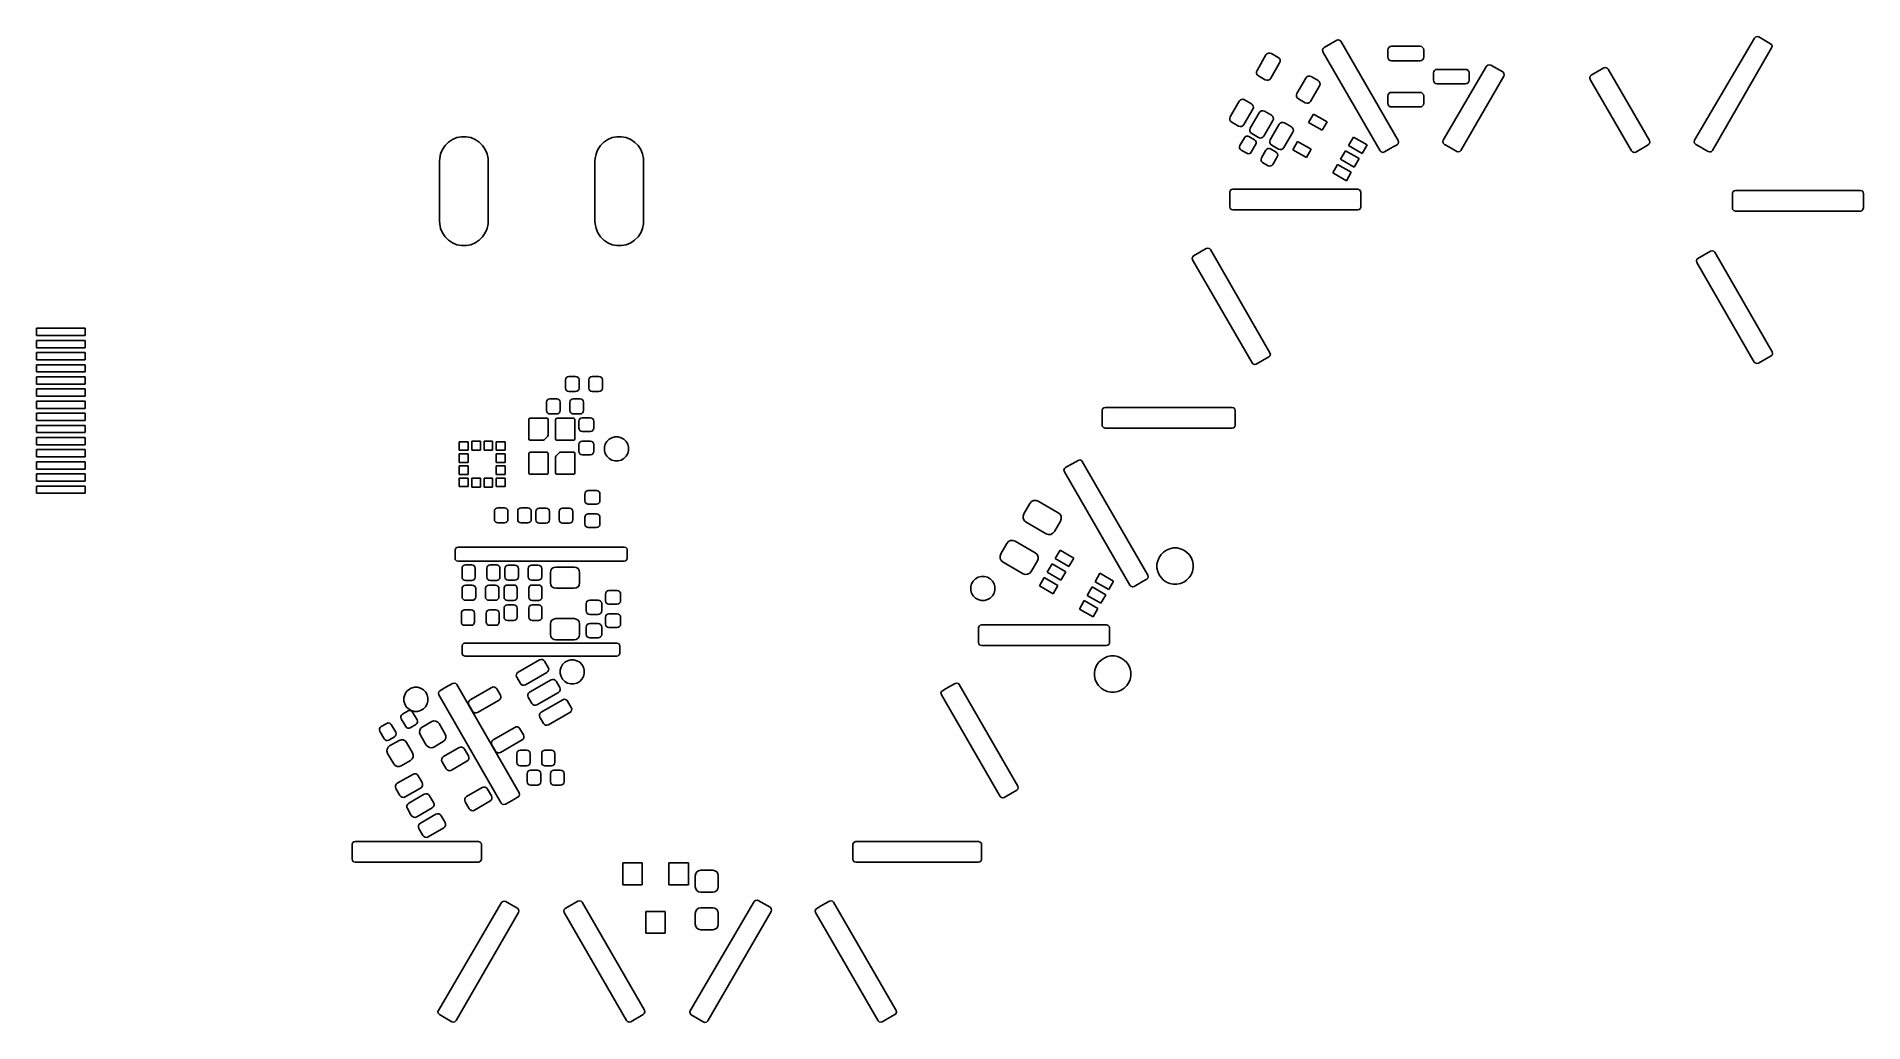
# Model space of a CAD drawing. Extents: x 121.6 to 196.8, y -111.8 to -71.1.
import ezdxf

# ---------------------------------------------------------------- set-up
doc = ezdxf.new("R2010")
doc.units = 0
doc.layers.add('BLACK', color=7, linetype='CONTINUOUS')

msp = doc.modelspace()

# ---------------------------------------------------------------- linework, layer by layer
at = {"layer": 'BLACK', "linetype": 'CONTINUOUS'}
for p, q in [((174.605387, -71.5799), (175.125457, -71.279637)), ((175.125457, -71.279637), (175.194452, -71.262899)), ((175.194452, -71.262899), (175.261544, -71.286119)), ((175.261544, -71.286119), (175.297576, -71.325756)), ((175.297576, -71.325756), (177.657621, -75.413472)), ((189.868136, -75.400421), (192.336205, -71.189608)), ((192.336205, -71.189608), (192.387908, -71.140953)), ((192.387908, -71.140953), (192.457708, -71.127974)), ((192.457708, -71.127974), (192.507909, -71.144203)), ((192.507909, -71.144203), (192.99389, -71.424784)), ((192.99389, -71.424784), (193.042883, -71.476166)), ((193.042883, -71.476166), (193.056319, -71.54588)), ((171.844792, -72.525764), (172.212292, -71.889236)), ((172.212292, -71.889236), (172.254097, -71.841566)), ((172.254097, -71.841566), (172.310963, -71.813523)), ((172.310963, -71.813523), (172.374231, -71.809376)), ((172.374231, -71.809376), (172.434271, -71.829757)), ((172.775208, -72.214236), (172.407708, -72.850764)), ((172.434271, -71.829757), (172.715729, -71.992257)), ((172.715729, -71.992257), (172.763399, -72.034062)), ((172.763399, -72.034062), (172.791442, -72.090928)), ((172.795589, -72.154196), (172.775208, -72.214236)), ((172.791442, -72.090928), (172.795589, -72.154196)), ((174.542527, -71.683084), (174.565716, -71.615981)), ((174.559298, -71.752071), (174.542527, -71.683084)), ((176.921287, -75.838664), (174.559298, -71.752071)), ((174.565716, -71.615981), (174.605387, -71.5799)), ((177.235, -71.68), (177.246418, -71.622597)), ((177.235, -71.98), (177.235, -71.68)), ((177.246418, -72.037403), (177.235, -71.98)), ((177.246418, -71.622597), (177.278934, -71.573934)), ((177.278934, -72.086066), (177.246418, -72.037403)), ((177.278934, -71.573934), (177.327597, -71.541418)), ((177.327597, -72.118582), (177.278934, -72.086066)), ((177.327597, -71.541418), (177.385, -71.53)), ((177.385, -72.13), (177.327597, -72.118582)), ((177.385, -71.53), (178.56, -71.53)), ((178.56, -72.13), (177.385, -72.13)), ((178.56, -71.53), (178.617403, -71.541418)), ((178.617403, -72.118582), (178.56, -72.13)), ((178.617403, -71.541418), (178.666066, -71.573934)), ((178.666066, -72.086066), (178.617403, -72.118582)), ((178.666066, -71.573934), (178.698582, -71.622597)), ((178.698582, -72.037403), (178.666066, -72.086066)), ((178.698582, -71.622597), (178.71, -71.68)), ((178.71, -71.98), (178.698582, -72.037403)), ((178.71, -71.68), (178.71, -71.98)), ((193.040009, -71.596903), (190.599655, -75.823718)), ((193.056319, -71.54588), (193.040009, -71.596903)), ((171.824411, -72.585804), (171.844792, -72.525764)), ((171.828558, -72.649072), (171.824411, -72.585804)), ((171.856601, -72.705938), (171.828558, -72.649072)), ((171.904271, -72.747743), (171.856601, -72.705938)), ((172.185729, -72.910243), (171.904271, -72.747743)), ((172.245769, -72.930624), (172.185729, -72.910243)), ((172.309037, -72.926477), (172.245769, -72.930624)), ((172.365903, -72.898434), (172.309037, -72.926477)), ((172.407708, -72.850764), (172.365903, -72.898434)), ((173.49024, -73.475764), (173.85774, -72.839236)), ((173.85774, -72.839236), (173.899545, -72.791566)), ((173.899545, -72.791566), (173.956411, -72.763523)), ((173.956411, -72.763523), (174.019679, -72.759376)), ((174.019679, -72.759376), (174.079719, -72.779757)), ((174.079719, -72.779757), (174.361177, -72.942257)), ((174.361177, -72.942257), (174.408847, -72.984062)), ((174.408847, -72.984062), (174.43689, -73.040928)), ((179.11, -72.63), (179.121418, -72.572597)), ((179.11, -72.93), (179.11, -72.63)), ((179.121418, -72.987403), (179.11, -72.93)), ((179.121418, -72.572597), (179.153934, -72.523934)), ((179.153934, -73.036066), (179.121418, -72.987403)), ((179.153934, -72.523934), (179.202597, -72.491418)), ((179.202597, -72.491418), (179.26, -72.48)), ((179.26, -72.48), (180.435, -72.48)), ((179.514101, -75.398256), (181.300251, -72.350874)), ((182.00893, -72.760991), (180.24284, -75.819949)), ((180.435, -72.48), (180.492403, -72.491418)), ((180.492403, -72.491418), (180.541066, -72.523934)), ((180.541066, -72.523934), (180.573582, -72.572597)), ((180.573582, -72.987403), (180.541066, -73.036066)), ((180.573582, -72.572597), (180.585, -72.63)), ((180.585, -72.93), (180.573582, -72.987403)), ((180.585, -72.63), (180.585, -72.93)), ((181.300251, -72.350874), (181.351954, -72.302219)), ((181.351954, -72.302219), (181.421754, -72.28924)), ((181.421754, -72.28924), (181.471956, -72.305469)), ((181.471956, -72.305469), (181.962812, -72.588872)), ((181.962812, -72.588872), (182.011805, -72.640256)), ((182.02524, -72.709969), (182.00893, -72.760991)), ((182.011805, -72.640256), (182.02524, -72.709969)), ((185.548867, -72.826428), (185.572056, -72.759325)), ((185.565638, -72.895415), (185.548867, -72.826428)), ((187.270143, -75.844463), (185.565638, -72.895415)), ((185.572056, -72.759325), (185.611471, -72.723392)), ((185.611471, -72.723392), (186.130411, -72.422155)), ((186.130411, -72.422155), (186.199367, -72.405255)), ((186.199367, -72.405255), (186.266513, -72.428318)), ((186.266513, -72.428318), (186.302786, -72.468126)), ((186.302786, -72.468126), (188.006593, -75.419204)), ((171.154097, -73.746822), (171.210963, -73.718779)), ((171.210963, -73.718779), (171.274231, -73.714632)), ((171.274231, -73.714632), (171.334271, -73.735013)), ((171.334271, -73.735013), (171.615729, -73.897513)), ((173.469859, -73.535804), (173.49024, -73.475764)), ((173.474006, -73.599072), (173.469859, -73.535804)), ((173.502049, -73.655938), (173.474006, -73.599072)), ((173.549719, -73.697743), (173.502049, -73.655938)), ((173.831177, -73.860243), (173.549719, -73.697743)), ((174.420656, -73.164236), (174.053156, -73.800764)), ((174.441037, -73.104196), (174.420656, -73.164236)), ((174.43689, -73.040928), (174.441037, -73.104196)), ((177.235, -73.58), (177.246418, -73.522597)), ((177.235, -73.88), (177.235, -73.58)), ((177.246418, -73.522597), (177.278934, -73.473934)), ((177.278934, -73.473934), (177.327597, -73.441418)), ((177.327597, -73.441418), (177.385, -73.43)), ((177.385, -73.43), (178.56, -73.43)), ((178.56, -73.43), (178.617403, -73.441418)), ((178.617403, -73.441418), (178.666066, -73.473934)), ((178.666066, -73.473934), (178.698582, -73.522597)), ((178.698582, -73.522597), (178.71, -73.58)), ((178.71, -73.58), (178.71, -73.88)), ((179.202597, -73.068582), (179.153934, -73.036066)), ((179.26, -73.08), (179.202597, -73.068582)), ((180.435, -73.08), (179.26, -73.08)), ((180.492403, -73.068582), (180.435, -73.08)), ((180.541066, -73.036066), (180.492403, -73.068582)), ((170.724411, -74.49106), (170.744792, -74.43102)), ((170.728558, -74.554328), (170.724411, -74.49106)), ((170.744792, -74.43102), (171.112292, -73.794492)), ((171.112292, -73.794492), (171.154097, -73.746822)), ((171.675208, -74.119492), (171.307708, -74.75602)), ((171.567516, -74.90602), (171.935016, -74.269492)), ((171.615729, -73.897513), (171.663399, -73.939318)), ((171.663399, -73.939318), (171.691442, -73.996184)), ((171.695589, -74.059452), (171.675208, -74.119492)), ((171.691442, -73.996184), (171.695589, -74.059452)), ((171.935016, -74.269492), (171.976821, -74.221822)), ((171.976821, -74.221822), (172.033687, -74.193779)), ((172.033687, -74.193779), (172.096955, -74.189632)), ((172.096955, -74.189632), (172.156995, -74.210013)), ((172.156995, -74.210013), (172.438453, -74.372513)), ((172.438453, -74.372513), (172.486123, -74.414318)), ((172.486123, -74.414318), (172.514166, -74.471184)), ((172.514166, -74.471184), (172.518313, -74.534452)), ((173.891217, -73.880624), (173.831177, -73.860243)), ((173.954485, -73.876477), (173.891217, -73.880624)), ((174.011351, -73.848434), (173.954485, -73.876477)), ((173.968094, -74.667788), (174.168094, -74.321378)), ((174.053156, -73.800764), (174.011351, -73.848434)), ((174.168094, -74.321378), (174.73101, -74.646378)), ((177.246418, -73.937403), (177.235, -73.88)), ((177.278934, -73.986066), (177.246418, -73.937403)), ((177.327597, -74.018582), (177.278934, -73.986066)), ((177.385, -74.03), (177.327597, -74.018582)), ((178.56, -74.03), (177.385, -74.03)), ((178.617403, -74.018582), (178.56, -74.03)), ((178.666066, -73.986066), (178.617403, -74.018582)), ((178.698582, -73.937403), (178.666066, -73.986066)), ((178.71, -73.88), (178.698582, -73.937403)), ((170.756601, -74.611194), (170.728558, -74.554328)), ((170.804271, -74.652999), (170.756601, -74.611194)), ((171.085729, -74.815499), (170.804271, -74.652999)), ((171.145769, -74.83588), (171.085729, -74.815499)), ((171.209037, -74.831733), (171.145769, -74.83588)), ((171.265903, -74.80369), (171.209037, -74.831733)), ((171.307708, -74.75602), (171.265903, -74.80369)), ((171.36173, -75.260183), (171.408973, -75.236886)), ((171.408973, -75.236886), (171.461535, -75.23344)), ((171.461535, -75.23344), (171.511414, -75.250372)), ((171.511414, -75.250372), (171.74524, -75.385372)), ((171.547135, -74.96606), (171.567516, -74.90602)), ((171.551282, -75.029328), (171.547135, -74.96606)), ((171.579325, -75.086194), (171.551282, -75.029328)), ((171.626995, -75.127999), (171.579325, -75.086194)), ((171.908453, -75.290499), (171.626995, -75.127999)), ((172.130432, -75.23102), (172.088627, -75.27869)), ((172.497932, -74.594492), (172.130432, -75.23102)), ((172.39024, -75.38102), (172.75774, -74.744492)), ((172.518313, -74.534452), (172.497932, -74.594492)), ((172.75774, -74.744492), (172.799545, -74.696822)), ((172.799545, -74.696822), (172.856411, -74.668779)), ((172.856411, -74.668779), (172.919679, -74.664632)), ((172.919679, -74.664632), (172.979719, -74.685013)), ((173.320656, -75.069492), (172.953156, -75.70602)), ((172.979719, -74.685013), (173.261177, -74.847513)), ((173.261177, -74.847513), (173.308847, -74.889318)), ((173.308847, -74.889318), (173.33689, -74.946184)), ((173.341037, -75.009452), (173.320656, -75.069492)), ((173.33689, -74.946184), (173.341037, -75.009452)), ((174.53101, -74.992788), (173.968094, -74.667788)), ((174.73101, -74.646378), (174.53101, -74.992788)), ((138.179372, -76.151983), (138.217617, -75.959715)), ((138.217617, -75.959715), (138.292636, -75.778603)), ((138.292636, -75.778603), (138.401547, -75.615607)), ((138.401547, -75.615607), (138.540164, -75.47699)), ((138.540164, -75.47699), (138.70316, -75.368079)), ((138.70316, -75.368079), (138.884272, -75.29306)), ((138.884272, -75.29306), (139.07654, -75.254815)), ((139.07654, -75.254815), (139.272574, -75.254815)), ((139.272574, -75.254815), (139.464842, -75.29306)), ((139.464842, -75.29306), (139.645954, -75.368079)), ((139.645954, -75.368079), (139.80895, -75.47699)), ((139.80895, -75.47699), (139.947567, -75.615607)), ((139.947567, -75.615607), (140.056478, -75.778603)), ((140.056478, -75.778603), (140.131497, -75.959715)), ((140.131497, -75.959715), (140.169742, -76.151983)), ((144.579372, -76.151983), (144.617617, -75.959715)), ((144.617617, -75.959715), (144.692636, -75.778603)), ((144.692636, -75.778603), (144.801547, -75.615607)), ((144.801547, -75.615607), (144.940164, -75.47699)), ((144.940164, -75.47699), (145.10316, -75.368079)), ((145.10316, -75.368079), (145.284272, -75.29306)), ((145.284272, -75.29306), (145.47654, -75.254815)), ((145.47654, -75.254815), (145.672574, -75.254815)), ((145.672574, -75.254815), (145.864842, -75.29306)), ((145.864842, -75.29306), (146.045954, -75.368079)), ((146.045954, -75.368079), (146.20895, -75.47699)), ((146.20895, -75.47699), (146.347567, -75.615607)), ((146.347567, -75.615607), (146.456478, -75.778603)), ((146.456478, -75.778603), (146.531497, -75.959715)), ((146.531497, -75.959715), (146.569742, -76.151983)), ((171.125068, -75.670093), (171.142, -75.620215)), ((171.128514, -75.722655), (171.125068, -75.670093)), ((171.151811, -75.769898), (171.128514, -75.722655)), ((171.142, -75.620215), (171.327, -75.299785)), ((171.191414, -75.804628), (171.151811, -75.769898)), ((171.42524, -75.939628), (171.191414, -75.804628)), ((171.327, -75.299785), (171.36173, -75.260183)), ((171.475119, -75.95656), (171.42524, -75.939628)), ((171.527681, -75.953114), (171.475119, -75.95656)), ((171.574924, -75.929817), (171.527681, -75.953114)), ((171.609654, -75.890215), (171.574924, -75.929817)), ((171.794654, -75.569785), (171.609654, -75.890215)), ((171.74524, -75.385372), (171.784843, -75.420102)), ((171.784843, -75.420102), (171.80814, -75.467345)), ((171.811586, -75.519907), (171.794654, -75.569785)), ((171.80814, -75.467345), (171.811586, -75.519907)), ((171.968493, -75.31088), (171.908453, -75.290499)), ((172.031761, -75.306733), (171.968493, -75.31088)), ((172.025346, -76.130215), (172.210346, -75.809785)), ((172.088627, -75.27869), (172.031761, -75.306733)), ((172.210346, -75.809785), (172.245076, -75.770183)), ((172.245076, -75.770183), (172.292319, -75.746886)), ((172.292319, -75.746886), (172.344881, -75.74344)), ((172.344881, -75.74344), (172.39476, -75.760372)), ((172.369859, -75.44106), (172.39024, -75.38102)), ((172.374006, -75.504328), (172.369859, -75.44106)), ((172.402049, -75.561194), (172.374006, -75.504328)), ((172.39476, -75.760372), (172.628586, -75.895372)), ((172.449719, -75.602999), (172.402049, -75.561194)), ((172.731177, -75.765499), (172.449719, -75.602999)), ((172.628586, -75.895372), (172.668189, -75.930102)), ((172.668189, -75.930102), (172.691486, -75.977345)), ((172.691486, -75.977345), (172.694932, -76.029907)), ((172.791217, -75.78588), (172.731177, -75.765499)), ((172.854485, -75.781733), (172.791217, -75.78588)), ((172.911351, -75.75369), (172.854485, -75.781733)), ((172.953156, -75.70602), (172.911351, -75.75369)), ((173.318094, -75.793622), (173.518094, -75.447212)), ((173.88101, -76.118622), (173.318094, -75.793622)), ((173.518094, -75.447212), (174.08101, -75.772212)), ((174.08101, -75.772212), (173.88101, -76.118622)), ((175.288542, -76.180705), (175.488542, -75.834295)), ((175.488542, -75.834295), (176.051458, -76.159295)), ((175.613542, -75.617788), (175.813542, -75.271378)), ((176.176458, -75.942788), (175.613542, -75.617788)), ((175.813542, -75.271378), (176.376458, -75.596378)), ((176.376458, -75.596378), (176.176458, -75.942788)), ((176.957288, -75.878248), (176.921287, -75.838664)), ((177.02438, -75.901469), (176.957288, -75.878248)), ((177.093375, -75.884732), (177.02438, -75.901469)), ((177.265847, -75.785157), (177.093375, -75.884732)), ((177.265848, -75.785156), (177.265847, -75.785157)), ((177.360639, -75.730428), (177.265848, -75.785156)), ((177.455434, -75.675698), (177.360639, -75.730428)), ((177.455435, -75.675698), (177.455434, -75.675698)), ((177.611503, -75.585591), (177.455435, -75.675698)), ((177.651139, -75.549559), (177.611503, -75.585591)), ((177.674359, -75.482467), (177.651139, -75.549559)), ((177.657621, -75.413472), (177.674359, -75.482467)), ((179.497376, -75.449993), (179.514101, -75.398256)), ((179.510812, -75.519707), (179.497376, -75.449993)), ((179.559805, -75.571089), (179.510812, -75.519707)), ((179.740992, -75.675697), (179.559805, -75.571089)), ((179.740992, -75.675698), (179.740992, -75.675697)), ((179.835785, -75.730428), (179.740992, -75.675698)), ((180.070721, -75.866068), (179.835785, -75.730428)), ((180.121744, -75.882378), (180.070721, -75.866068)), ((180.191458, -75.868942), (180.121744, -75.882378)), ((180.24284, -75.819949), (180.191458, -75.868942)), ((187.306145, -75.884048), (187.270143, -75.844463)), ((187.373237, -75.907268), (187.306145, -75.884048)), ((187.442232, -75.89053), (187.373237, -75.907268)), ((187.960474, -75.591323), (187.442232, -75.89053)), ((188.000111, -75.555291), (187.960474, -75.591323)), ((188.023331, -75.488199), (188.000111, -75.555291)), ((188.006593, -75.419204), (188.023331, -75.488199)), ((189.851411, -75.452158), (189.868136, -75.400421)), ((189.864847, -75.521871), (189.851411, -75.452158)), ((189.91384, -75.573254), (189.864847, -75.521871)), ((190.091281, -75.6757), (189.91384, -75.573254)), ((190.280867, -75.785158), (190.091281, -75.6757)), ((190.427536, -75.869837), (190.280867, -75.785158)), ((190.478559, -75.886147), (190.427536, -75.869837)), ((190.548273, -75.872711), (190.478559, -75.886147)), ((190.599655, -75.823718), (190.548273, -75.872711)), ((138.174557, -76.25), (138.179372, -76.151983)), ((138.174557, -78.75), (138.174557, -76.25)), ((140.169742, -76.151983), (140.174557, -76.25)), ((140.174557, -76.25), (140.174557, -78.75)), ((144.574557, -76.25), (144.579372, -76.151983)), ((144.574557, -78.75), (144.574557, -76.25)), ((146.569742, -76.151983), (146.574557, -76.25)), ((146.574557, -76.25), (146.574557, -78.75)), ((172.008414, -76.180093), (172.025346, -76.130215)), ((172.01186, -76.232655), (172.008414, -76.180093)), ((172.035157, -76.279898), (172.01186, -76.232655)), ((172.07476, -76.314628), (172.035157, -76.279898)), ((172.308586, -76.449628), (172.07476, -76.314628)), ((172.358465, -76.46656), (172.308586, -76.449628)), ((172.411027, -76.463114), (172.358465, -76.46656)), ((172.45827, -76.439817), (172.411027, -76.463114)), ((172.493, -76.400215), (172.45827, -76.439817)), ((172.678, -76.079785), (172.493, -76.400215)), ((172.694932, -76.029907), (172.678, -76.079785)), ((174.963542, -76.743622), (175.163542, -76.397212)), ((175.526458, -77.068622), (174.963542, -76.743622)), ((175.163542, -76.397212), (175.726458, -76.722212)), ((175.851458, -76.505705), (175.288542, -76.180705)), ((175.726458, -76.722212), (175.526458, -77.068622)), ((176.051458, -76.159295), (175.851458, -76.505705)), ((170.723069, -77.546), (170.743071, -77.477879)), ((170.743071, -77.477879), (170.796727, -77.431386)), ((170.796727, -77.431386), (170.849069, -77.42)), ((170.849069, -77.42), (175.997068, -77.42)), ((175.997068, -77.42), (176.065189, -77.440002)), ((176.065189, -77.440002), (176.111682, -77.493658)), ((176.111682, -77.493658), (176.123068, -77.546)), ((191.443649, -77.527879), (191.497305, -77.481386)), ((191.497305, -77.481386), (191.549647, -77.47)), ((191.549647, -77.47), (196.697647, -77.47)), ((196.697647, -77.47), (196.765768, -77.490002)), ((196.765768, -77.490002), (196.812261, -77.543658)), ((170.723069, -78.144), (170.723069, -77.546)), ((170.734455, -78.196342), (170.723069, -78.144)), ((170.780948, -78.249998), (170.734455, -78.196342)), ((170.849069, -78.27), (170.780948, -78.249998)), ((176.049412, -78.258613), (175.997069, -78.27)), ((176.103067, -78.21212), (176.049412, -78.258613)), ((176.123069, -78.144), (176.103067, -78.21212)), ((176.123068, -77.546), (176.123068, -77.873966)), ((176.123068, -77.873966), (176.123069, -78.144)), ((191.423647, -77.596), (191.443649, -77.527879)), ((191.423647, -78.194), (191.423647, -77.596)), ((191.435033, -78.246342), (191.423647, -78.194)), ((191.481526, -78.299998), (191.435033, -78.246342)), ((196.823647, -78.194), (196.803645, -78.262121)), ((196.812261, -77.543658), (196.823647, -77.596)), ((196.823647, -77.596), (196.823647, -78.194)), ((138.179372, -78.848017), (138.174557, -78.75)), ((138.217617, -79.040285), (138.179372, -78.848017)), ((140.169742, -78.848017), (140.131497, -79.040285)), ((140.174557, -78.75), (140.169742, -78.848017)), ((144.579372, -78.848017), (144.574557, -78.75)), ((144.617617, -79.040285), (144.579372, -78.848017)), ((146.569742, -78.848017), (146.531497, -79.040285)), ((146.574557, -78.75), (146.569742, -78.848017)), ((175.997069, -78.27), (170.849069, -78.27)), ((191.549647, -78.32), (191.481526, -78.299998)), ((196.697647, -78.32), (191.549647, -78.32)), ((196.749989, -78.308614), (196.697647, -78.32)), ((196.803645, -78.262121), (196.749989, -78.308614)), ((138.292636, -79.221397), (138.217617, -79.040285)), ((138.401547, -79.384393), (138.292636, -79.221397)), ((138.540164, -79.52301), (138.401547, -79.384393)), ((138.70316, -79.631921), (138.540164, -79.52301)), ((138.884272, -79.70694), (138.70316, -79.631921)), ((139.07654, -79.745185), (138.884272, -79.70694)), ((139.272574, -79.745185), (139.07654, -79.745185)), ((139.464842, -79.70694), (139.272574, -79.745185)), ((139.645954, -79.631921), (139.464842, -79.70694)), ((139.80895, -79.52301), (139.645954, -79.631921)), ((139.947567, -79.384393), (139.80895, -79.52301)), ((140.056478, -79.221397), (139.947567, -79.384393)), ((140.131497, -79.040285), (140.056478, -79.221397)), ((144.692636, -79.221397), (144.617617, -79.040285)), ((144.801547, -79.384393), (144.692636, -79.221397)), ((144.940164, -79.52301), (144.801547, -79.384393)), ((145.10316, -79.631921), (144.940164, -79.52301)), ((145.284272, -79.70694), (145.10316, -79.631921)), ((145.47654, -79.745185), (145.284272, -79.70694)), ((145.672574, -79.745185), (145.47654, -79.745185)), ((145.864842, -79.70694), (145.672574, -79.745185)), ((146.045954, -79.631921), (145.864842, -79.70694)), ((146.20895, -79.52301), (146.045954, -79.631921)), ((146.347567, -79.384393), (146.20895, -79.52301)), ((146.456478, -79.221397), (146.347567, -79.384393)), ((146.531497, -79.040285), (146.456478, -79.221397)), ((169.170565, -80.266896), (169.193754, -80.199793)), ((169.187336, -80.335883), (169.170565, -80.266896)), ((171.640921, -84.580949), (169.187336, -80.335883)), ((169.193754, -80.199793), (169.233425, -80.163712)), ((169.233425, -80.163712), (169.753758, -79.863297)), ((169.753758, -79.863297), (169.822753, -79.846559)), ((169.822753, -79.846559), (169.889845, -79.869779)), ((169.889845, -79.869779), (169.925877, -79.909416)), ((169.925877, -79.909416), (172.377441, -84.155649)), ((189.940776, -80.373025), (189.963965, -80.305922)), ((189.957547, -80.442012), (189.940776, -80.373025)), ((192.326561, -84.540757), (189.957547, -80.442012)), ((189.963965, -80.305922), (190.003636, -80.269841)), ((190.003636, -80.269841), (190.523929, -79.969449)), ((190.523929, -79.969449), (190.592924, -79.952711)), ((190.592924, -79.952711), (190.660016, -79.975931)), ((190.660016, -79.975931), (190.696048, -80.015568)), ((190.696048, -80.015568), (193.063111, -84.11544)), ((121.57203, -83.45), (121.57203, -83.15)), ((121.57203, -83.15), (123.57203, -83.15)), ((123.57203, -83.45), (121.57203, -83.45)), ((123.57203, -83.15), (123.57203, -83.45)), ((121.57203, -83.95), (121.57203, -83.65)), ((121.57203, -83.65), (123.57203, -83.65)), ((123.57203, -83.95), (121.57203, -83.95)), ((121.57203, -84.45), (121.57203, -84.15)), ((121.57203, -84.15), (123.57203, -84.15)), ((123.57203, -83.65), (123.57203, -83.95)), ((123.57203, -84.15), (123.57203, -84.45)), ((172.394179, -84.224644), (172.370959, -84.291736)), ((172.377441, -84.155649), (172.394179, -84.224644)), ((193.056629, -84.251527), (193.016992, -84.287559)), ((193.079849, -84.184435), (193.056629, -84.251527)), ((193.063111, -84.11544), (193.079849, -84.184435)), ((123.57203, -84.45), (121.57203, -84.45)), ((121.57203, -84.95), (121.57203, -84.65)), ((121.57203, -84.65), (123.57203, -84.65)), ((123.57203, -84.95), (121.57203, -84.95)), ((123.57203, -84.65), (123.57203, -84.95)), ((171.676923, -84.620534), (171.640921, -84.580949)), ((171.744015, -84.643754), (171.676923, -84.620534)), ((171.81301, -84.627016), (171.744015, -84.643754)), ((172.331322, -84.327768), (171.81301, -84.627016)), ((172.370959, -84.291736), (172.331322, -84.327768)), ((192.362563, -84.580342), (192.326561, -84.540757)), ((192.429655, -84.603562), (192.362563, -84.580342)), ((192.49865, -84.586824), (192.429655, -84.603562)), ((193.016992, -84.287559), (192.49865, -84.586824)), ((121.57203, -85.449999), (121.57203, -85.149999)), ((121.57203, -85.149999), (123.57203, -85.149999)), ((123.57203, -85.449999), (121.57203, -85.449999)), ((121.57203, -85.95), (121.57203, -85.65)), ((121.57203, -85.65), (123.57203, -85.65)), ((123.57203, -85.149999), (123.57203, -85.449999)), ((123.57203, -85.65), (123.57203, -85.95)), ((143.358, -85.276), (143.368657, -85.222424)), ((143.358, -85.616), (143.358, -85.276)), ((143.368657, -85.669576), (143.358, -85.616)), ((143.368657, -85.222424), (143.399005, -85.177005)), ((143.399005, -85.714995), (143.368657, -85.669576)), ((143.399005, -85.177005), (143.444424, -85.146657)), ((143.444424, -85.745343), (143.399005, -85.714995)), ((143.444424, -85.146657), (143.498, -85.136)), ((143.498, -85.756), (143.444424, -85.745343)), ((143.498, -85.136), (143.778, -85.136)), ((143.778, -85.756), (143.498, -85.756)), ((143.778, -85.136), (143.831576, -85.146657)), ((143.831576, -85.745343), (143.778, -85.756)), ((143.831576, -85.146657), (143.876995, -85.177005)), ((143.876995, -85.714995), (143.831576, -85.745343)), ((143.876995, -85.177005), (143.907343, -85.222424)), ((143.907343, -85.669576), (143.876995, -85.714995)), ((143.907343, -85.222424), (143.918, -85.276)), ((143.918, -85.616), (143.907343, -85.669576)), ((143.918, -85.276), (143.918, -85.616)), ((144.318, -85.276), (144.328657, -85.222424)), ((144.318, -85.616), (144.318, -85.276)), ((144.328657, -85.669576), (144.318, -85.616)), ((144.328657, -85.222424), (144.359005, -85.177005)), ((144.359005, -85.714995), (144.328657, -85.669576)), ((144.359005, -85.177005), (144.404424, -85.146657)), ((144.404424, -85.745343), (144.359005, -85.714995)), ((144.404424, -85.146657), (144.458, -85.136)), ((144.458, -85.756), (144.404424, -85.745343)), ((144.458, -85.136), (144.738, -85.136)), ((144.738, -85.756), (144.458, -85.756)), ((144.738, -85.136), (144.791576, -85.146657)), ((144.791576, -85.745343), (144.738, -85.756)), ((144.791576, -85.146657), (144.836995, -85.177005)), ((144.836995, -85.714995), (144.791576, -85.745343)), ((144.836995, -85.177005), (144.867343, -85.222424)), ((144.867343, -85.669576), (144.836995, -85.714995)), ((144.867343, -85.222424), (144.878, -85.276)), ((144.878, -85.616), (144.867343, -85.669576)), ((144.878, -85.276), (144.878, -85.616)), ((123.57203, -85.95), (121.57203, -85.95)), ((121.57203, -86.45), (121.57203, -86.15)), ((121.57203, -86.15), (123.57203, -86.15)), ((123.57203, -86.45), (121.57203, -86.45)), ((123.57203, -86.15), (123.57203, -86.45)), ((142.58, -86.2), (142.590657, -86.146424)), ((142.58, -86.54), (142.58, -86.2)), ((142.590657, -86.146424), (142.621005, -86.101005)), ((142.621005, -86.101005), (142.666424, -86.070657)), ((142.666424, -86.070657), (142.72, -86.06)), ((142.72, -86.06), (143, -86.06)), ((143, -86.06), (143.053576, -86.070657)), ((143.053576, -86.070657), (143.098995, -86.101005)), ((143.098995, -86.101005), (143.129343, -86.146424)), ((143.129343, -86.146424), (143.14, -86.2)), ((143.14, -86.2), (143.14, -86.54)), ((143.54, -86.2), (143.550657, -86.146424)), ((143.54, -86.54), (143.54, -86.2)), ((143.550657, -86.146424), (143.581005, -86.101005)), ((143.581005, -86.101005), (143.626424, -86.070657)), ((143.626424, -86.070657), (143.68, -86.06)), ((143.68, -86.06), (143.96, -86.06)), ((143.96, -86.06), (144.013576, -86.070657)), ((144.013576, -86.070657), (144.058995, -86.101005)), ((144.058995, -86.101005), (144.089343, -86.146424)), ((144.089343, -86.146424), (144.1, -86.2)), ((144.1, -86.2), (144.1, -86.54)), ((165.459999, -86.539422), (165.480001, -86.471301)), ((165.480001, -86.471301), (165.533657, -86.424808)), ((165.533657, -86.424808), (165.585999, -86.413422)), ((165.585999, -86.413422), (170.821924, -86.413422)), ((170.821924, -86.413422), (170.890045, -86.433424)), ((170.890045, -86.433424), (170.936538, -86.48708)), ((170.936538, -86.48708), (170.947924, -86.539422)), ((121.57203, -86.95), (121.57203, -86.65)), ((121.57203, -86.65), (123.57203, -86.65)), ((123.57203, -86.95), (121.57203, -86.95)), ((121.57203, -87.45), (121.57203, -87.15)), ((121.57203, -87.15), (123.57203, -87.15)), ((123.57203, -86.65), (123.57203, -86.95)), ((123.57203, -87.15), (123.57203, -87.45)), ((141.85, -86.91), (141.864645, -86.874645)), ((141.85, -87.71), (141.85, -86.91)), ((141.864645, -86.874645), (141.9, -86.86)), ((141.9, -86.86), (142.6, -86.86)), ((142.590657, -86.593576), (142.58, -86.54)), ((142.621005, -86.638995), (142.590657, -86.593576)), ((142.6, -86.86), (142.635355, -86.874645)), ((142.666424, -86.669343), (142.621005, -86.638995)), ((142.635355, -86.874645), (142.65, -86.91)), ((142.65, -86.91), (142.65, -87.56)), ((142.72, -86.68), (142.666424, -86.669343)), ((143, -86.68), (142.72, -86.68)), ((142.95, -86.92), (142.954567, -86.897039)), ((142.95, -87.7), (142.95, -86.92)), ((142.954567, -86.897039), (142.967574, -86.877574)), ((142.967574, -86.877574), (142.987039, -86.864567)), ((142.987039, -86.864567), (143.01, -86.86)), ((143.053576, -86.669343), (143, -86.68)), ((143.01, -86.86), (143.69, -86.86)), ((143.098995, -86.638995), (143.053576, -86.669343)), ((143.129343, -86.593576), (143.098995, -86.638995)), ((143.14, -86.54), (143.129343, -86.593576)), ((143.550657, -86.593576), (143.54, -86.54)), ((143.581005, -86.638995), (143.550657, -86.593576)), ((143.626424, -86.669343), (143.581005, -86.638995)), ((143.68, -86.68), (143.626424, -86.669343)), ((143.96, -86.68), (143.68, -86.68)), ((143.69, -86.86), (143.712961, -86.864567)), ((143.712961, -86.864567), (143.732426, -86.877574)), ((143.732426, -86.877574), (143.745433, -86.897039)), ((143.745433, -86.897039), (143.75, -86.92)), ((143.75, -86.92), (143.75, -87.7)), ((143.91, -86.98), (143.920657, -86.926424)), ((143.91, -87.26), (143.91, -86.98)), ((143.920657, -87.313576), (143.91, -87.26)), ((143.920657, -86.926424), (143.951005, -86.881005)), ((143.951005, -86.881005), (143.996424, -86.850657)), ((144.013576, -86.669343), (143.96, -86.68)), ((143.996424, -86.850657), (144.05, -86.84)), ((144.058995, -86.638995), (144.013576, -86.669343)), ((144.05, -86.84), (144.39, -86.84)), ((144.089343, -86.593576), (144.058995, -86.638995)), ((144.1, -86.54), (144.089343, -86.593576)), ((144.39, -86.84), (144.443576, -86.850657)), ((144.443576, -86.850657), (144.488995, -86.881005)), ((144.488995, -86.881005), (144.519343, -86.926424)), ((144.519343, -86.926424), (144.53, -86.98)), ((144.53, -87.26), (144.519343, -87.313576)), ((144.53, -86.98), (144.53, -87.26)), ((165.459999, -87.137422), (165.459999, -86.539422)), ((165.471385, -87.189764), (165.459999, -87.137422)), ((165.517878, -87.24342), (165.471385, -87.189764)), ((165.585999, -87.263422), (165.517878, -87.24342)), ((170.821923, -87.263422), (165.585999, -87.263422)), ((170.874265, -87.252036), (170.821923, -87.263422)), ((170.927921, -87.205543), (170.874265, -87.252036)), ((170.947923, -87.137422), (170.927921, -87.205543)), ((170.947924, -86.837578), (170.947923, -87.137422)), ((170.947924, -86.539422), (170.947924, -86.837578)), ((123.57203, -87.45), (121.57203, -87.45)), ((121.57203, -87.949999), (121.57203, -87.649999)), ((121.57203, -87.649999), (123.57203, -87.649999)), ((123.57203, -87.949999), (121.57203, -87.949999)), ((123.57203, -87.649999), (123.57203, -87.949999)), ((138.98, -88.175), (138.98, -87.825)), ((138.98, -87.825), (139.355, -87.825)), ((139.355, -87.825), (139.355, -88.175)), ((139.505, -88.175), (139.505, -87.8)), ((139.505, -87.8), (139.855, -87.8)), ((139.855, -87.8), (139.855, -88.175)), ((140.005, -88.175), (140.005, -87.8)), ((140.005, -87.8), (140.355, -87.8)), ((140.355, -87.8), (140.355, -88.175)), ((140.505, -88.175), (140.505, -87.825)), ((140.505, -87.825), (140.88, -87.825)), ((140.88, -87.825), (140.88, -88.175)), ((141.864645, -87.745355), (141.85, -87.71)), ((141.9, -87.76), (141.864645, -87.745355)), ((142.45, -87.76), (141.9, -87.76)), ((142.485355, -87.745355), (142.45, -87.76)), ((142.635355, -87.595355), (142.485355, -87.745355)), ((142.65, -87.56), (142.635355, -87.595355)), ((142.954567, -87.722961), (142.95, -87.7)), ((142.967574, -87.742426), (142.954567, -87.722961)), ((142.987039, -87.755433), (142.967574, -87.742426)), ((143.01, -87.76), (142.987039, -87.755433)), ((143.69, -87.76), (143.01, -87.76)), ((143.712961, -87.755433), (143.69, -87.76)), ((143.732426, -87.742426), (143.712961, -87.755433)), ((143.745433, -87.722961), (143.732426, -87.742426)), ((143.75, -87.7), (143.745433, -87.722961)), ((143.91, -87.94), (143.920657, -87.886424)), ((143.91, -88.22), (143.91, -87.94)), ((143.951005, -87.358995), (143.920657, -87.313576)), ((143.920657, -87.886424), (143.951005, -87.841005)), ((143.996424, -87.389343), (143.951005, -87.358995)), ((143.951005, -87.841005), (143.996424, -87.810657)), ((144.05, -87.4), (143.996424, -87.389343)), ((143.996424, -87.810657), (144.05, -87.8)), ((144.39, -87.4), (144.05, -87.4)), ((144.05, -87.8), (144.39, -87.8)), ((144.443576, -87.389343), (144.39, -87.4)), ((144.39, -87.8), (144.443576, -87.810657)), ((144.488995, -87.358995), (144.443576, -87.389343)), ((144.443576, -87.810657), (144.488995, -87.841005)), ((144.519343, -87.313576), (144.488995, -87.358995)), ((144.488995, -87.841005), (144.519343, -87.886424)), ((144.519343, -87.886424), (144.53, -87.94)), ((144.53, -87.94), (144.53, -88.22)), ((144.964278, -88.054737), (144.99806, -87.928658)), ((144.99806, -87.928658), (145.063323, -87.815619)), ((145.063323, -87.815619), (145.155619, -87.723323)), ((145.155619, -87.723323), (145.268658, -87.65806)), ((145.268658, -87.65806), (145.394737, -87.624278)), ((145.394737, -87.624278), (145.525263, -87.624278)), ((145.525263, -87.624278), (145.651342, -87.65806)), ((145.651342, -87.65806), (145.764381, -87.723323)), ((145.764381, -87.723323), (145.856677, -87.815619)), ((145.856677, -87.815619), (145.92194, -87.928658)), ((145.92194, -87.928658), (145.955722, -88.054737)), ((121.57203, -88.45), (121.57203, -88.15)), ((121.57203, -88.15), (123.57203, -88.15)), ((123.57203, -88.45), (121.57203, -88.45)), ((121.57203, -88.95), (121.57203, -88.65)), ((121.57203, -88.65), (123.57203, -88.65)), ((123.57203, -88.15), (123.57203, -88.45)), ((123.57203, -88.65), (123.57203, -88.95)), ((139.355, -88.175), (138.98, -88.175)), ((138.98, -88.675), (138.98, -88.325)), ((138.98, -88.325), (139.355, -88.325)), ((139.355, -88.675), (138.98, -88.675)), ((139.355, -88.325), (139.355, -88.675)), ((139.855, -88.175), (139.505, -88.175)), ((140.355, -88.175), (140.005, -88.175)), ((140.88, -88.175), (140.505, -88.175)), ((140.505, -88.675), (140.505, -88.325)), ((140.505, -88.325), (140.88, -88.325)), ((140.88, -88.675), (140.505, -88.675)), ((140.88, -88.325), (140.88, -88.675)), ((141.85, -88.32), (141.854567, -88.297039)), ((141.85, -89.1), (141.85, -88.32)), ((141.854567, -88.297039), (141.867574, -88.277574)), ((141.867574, -88.277574), (141.887039, -88.264567)), ((141.887039, -88.264567), (141.91, -88.26)), ((141.91, -88.26), (142.59, -88.26)), ((142.59, -88.26), (142.612961, -88.264567)), ((142.612961, -88.264567), (142.632426, -88.277574)), ((142.632426, -88.277574), (142.645433, -88.297039)), ((142.645433, -88.297039), (142.65, -88.32)), ((142.65, -88.32), (142.65, -89.1)), ((142.95, -88.46), (142.964645, -88.424645)), ((142.95, -89.11), (142.95, -88.46)), ((142.964645, -88.424645), (143.114645, -88.274645)), ((143.114645, -88.274645), (143.15, -88.26)), ((143.15, -88.26), (143.7, -88.26)), ((143.7, -88.26), (143.735355, -88.274645)), ((143.735355, -88.274645), (143.75, -88.31)), ((143.75, -88.31), (143.75, -89.11)), ((143.920657, -88.273576), (143.91, -88.22)), ((143.951005, -88.318995), (143.920657, -88.273576)), ((143.996424, -88.349343), (143.951005, -88.318995)), ((144.05, -88.36), (143.996424, -88.349343)), ((144.39, -88.36), (144.05, -88.36)), ((144.443576, -88.349343), (144.39, -88.36)), ((144.488995, -88.318995), (144.443576, -88.349343)), ((144.519343, -88.273576), (144.488995, -88.318995)), ((144.53, -88.22), (144.519343, -88.273576)), ((144.964278, -88.185263), (144.964278, -88.054737)), ((144.99806, -88.311342), (144.964278, -88.185263)), ((145.063323, -88.424381), (144.99806, -88.311342)), ((145.155619, -88.516677), (145.063323, -88.424381)), ((145.268658, -88.58194), (145.155619, -88.516677)), ((145.394737, -88.615722), (145.268658, -88.58194)), ((145.525263, -88.615722), (145.394737, -88.615722)), ((145.651342, -88.58194), (145.525263, -88.615722)), ((145.764381, -88.516677), (145.651342, -88.58194)), ((145.856677, -88.424381), (145.764381, -88.516677)), ((145.92194, -88.311342), (145.856677, -88.424381)), ((145.955722, -88.185263), (145.92194, -88.311342)), ((145.955722, -88.054737), (145.955722, -88.185263)), ((163.954042, -88.892557), (164.474489, -88.592076)), ((164.474489, -88.592076), (164.543484, -88.575338)), ((164.543484, -88.575338), (164.610576, -88.598558)), ((164.610576, -88.598558), (164.646608, -88.638195)), ((164.646608, -88.638195), (167.348032, -93.317197)), ((123.57203, -88.95), (121.57203, -88.95)), ((121.57203, -89.450001), (121.57203, -89.150001)), ((121.57203, -89.150001), (123.57203, -89.150001)), ((123.57203, -89.450001), (121.57203, -89.450001)), ((123.57203, -89.150001), (123.57203, -89.450001)), ((138.98, -89.175), (138.98, -88.825)), ((138.98, -88.825), (139.355, -88.825)), ((139.355, -89.175), (138.98, -89.175)), ((138.98, -89.675), (138.98, -89.325)), ((138.98, -89.325), (139.355, -89.325)), ((139.355, -88.825), (139.355, -89.175)), ((139.355, -89.325), (139.355, -89.675)), ((139.505, -89.7), (139.505, -89.325)), ((139.505, -89.325), (139.855, -89.325)), ((139.855, -89.325), (139.855, -89.7)), ((140.005, -89.7), (140.005, -89.325)), ((140.005, -89.325), (140.355, -89.325)), ((140.355, -89.325), (140.355, -89.7)), ((140.505, -89.175), (140.505, -88.825)), ((140.505, -88.825), (140.88, -88.825)), ((140.88, -89.175), (140.505, -89.175)), ((140.505, -89.675), (140.505, -89.325)), ((140.505, -89.325), (140.88, -89.325)), ((140.88, -88.825), (140.88, -89.175)), ((140.88, -89.325), (140.88, -89.675)), ((141.854567, -89.122961), (141.85, -89.1)), ((141.867574, -89.142426), (141.854567, -89.122961)), ((141.887039, -89.155433), (141.867574, -89.142426)), ((141.91, -89.16), (141.887039, -89.155433)), ((142.59, -89.16), (141.91, -89.16)), ((142.612961, -89.155433), (142.59, -89.16)), ((142.632426, -89.142426), (142.612961, -89.155433)), ((142.645433, -89.122961), (142.632426, -89.142426)), ((142.65, -89.1), (142.645433, -89.122961)), ((142.964645, -89.145355), (142.95, -89.11)), ((143, -89.16), (142.964645, -89.145355)), ((143.7, -89.16), (143, -89.16)), ((143.735355, -89.145355), (143.7, -89.16)), ((143.75, -89.11), (143.735355, -89.145355)), ((163.891182, -88.995741), (163.914371, -88.928638)), ((163.907953, -89.064728), (163.891182, -88.995741)), ((166.611603, -93.742446), (163.907953, -89.064728)), ((163.914371, -88.928638), (163.954042, -88.892557)), ((121.57203, -89.95), (121.57203, -89.65)), ((121.57203, -89.65), (123.57203, -89.65)), ((123.57203, -89.95), (121.57203, -89.95)), ((123.57203, -89.65), (123.57203, -89.95)), ((139.355, -89.675), (138.98, -89.675)), ((139.855, -89.7), (139.505, -89.7)), ((140.355, -89.7), (140.005, -89.7)), ((140.88, -89.675), (140.505, -89.675)), ((144.16, -89.98), (144.170657, -89.926424)), ((144.16, -90.26), (144.16, -89.98)), ((144.170657, -90.313576), (144.16, -90.26)), ((144.170657, -89.926424), (144.201005, -89.881005)), ((144.201005, -89.881005), (144.246424, -89.850657)), ((144.246424, -89.850657), (144.3, -89.84)), ((144.3, -89.84), (144.64, -89.84)), ((144.64, -89.84), (144.693576, -89.850657)), ((144.693576, -89.850657), (144.738995, -89.881005)), ((144.738995, -89.881005), (144.769343, -89.926424)), ((144.769343, -89.926424), (144.78, -89.98)), ((144.78, -90.26), (144.769343, -90.313576)), ((144.78, -89.98), (144.78, -90.26)), ((162.492132, -90.36827), (162.556448, -90.294931)), ((162.556448, -90.294931), (162.643933, -90.251788)), ((162.643933, -90.251788), (162.741269, -90.245408)), ((162.741269, -90.245408), (162.833638, -90.276763)), ((162.833638, -90.276763), (163.656362, -90.751763)), ((140.43, -90.69), (140.440657, -90.636424)), ((140.43, -91.03), (140.43, -90.69)), ((140.440657, -91.083576), (140.43, -91.03)), ((140.440657, -90.636424), (140.471005, -90.591005)), ((140.471005, -90.591005), (140.516424, -90.560657)), ((140.516424, -90.560657), (140.57, -90.55)), ((140.57, -90.55), (140.85, -90.55)), ((140.85, -90.55), (140.903576, -90.560657)), ((140.903576, -90.560657), (140.948995, -90.591005)), ((140.948995, -90.591005), (140.979343, -90.636424)), ((140.979343, -90.636424), (140.99, -90.69)), ((140.99, -91.03), (140.979343, -91.083576)), ((140.99, -90.69), (140.99, -91.03)), ((141.39, -90.69), (141.400657, -90.636424)), ((141.39, -91.03), (141.39, -90.69)), ((141.400657, -91.083576), (141.39, -91.03)), ((141.400657, -90.636424), (141.431005, -90.591005)), ((141.431005, -90.591005), (141.476424, -90.560657)), ((141.476424, -90.560657), (141.53, -90.55)), ((141.53, -90.55), (141.81, -90.55)), ((141.81, -90.55), (141.863576, -90.560657)), ((141.863576, -90.560657), (141.908995, -90.591005)), ((141.908995, -90.591005), (141.939343, -90.636424)), ((141.939343, -90.636424), (141.95, -90.69)), ((141.95, -91.03), (141.939343, -91.083576)), ((141.95, -90.69), (141.95, -91.03)), ((142.14, -90.7), (142.150657, -90.646424)), ((142.14, -91.04), (142.14, -90.7)), ((142.150657, -91.093576), (142.14, -91.04)), ((142.150657, -90.646424), (142.181005, -90.601005)), ((142.181005, -90.601005), (142.226424, -90.570657)), ((142.226424, -90.570657), (142.28, -90.56)), ((142.28, -90.56), (142.56, -90.56)), ((142.56, -90.56), (142.613576, -90.570657)), ((142.613576, -90.570657), (142.658995, -90.601005)), ((142.658995, -90.601005), (142.689343, -90.646424)), ((142.689343, -90.646424), (142.7, -90.7)), ((142.7, -91.04), (142.689343, -91.093576)), ((142.7, -90.7), (142.7, -91.04)), ((143.1, -90.7), (143.110657, -90.646424)), ((143.1, -91.04), (143.1, -90.7)), ((143.110657, -91.093576), (143.1, -91.04)), ((143.110657, -90.646424), (143.141005, -90.601005)), ((143.141005, -90.601005), (143.186424, -90.570657)), ((143.186424, -90.570657), (143.24, -90.56)), ((143.24, -90.56), (143.52, -90.56)), ((143.52, -90.56), (143.573576, -90.570657)), ((143.573576, -90.570657), (143.618995, -90.601005)), ((143.618995, -90.601005), (143.649343, -90.646424)), ((143.649343, -90.646424), (143.66, -90.7)), ((143.66, -91.04), (143.649343, -91.093576)), ((143.66, -90.7), (143.66, -91.04)), ((144.16, -90.94), (144.170657, -90.886424)), ((144.16, -91.22), (144.16, -90.94)), ((144.201005, -90.358995), (144.170657, -90.313576)), ((144.170657, -90.886424), (144.201005, -90.841005)), ((144.246424, -90.389343), (144.201005, -90.358995)), ((144.201005, -90.841005), (144.246424, -90.810657)), ((144.3, -90.4), (144.246424, -90.389343)), ((144.246424, -90.810657), (144.3, -90.8)), ((144.64, -90.4), (144.3, -90.4)), ((144.3, -90.8), (144.64, -90.8)), ((144.693576, -90.389343), (144.64, -90.4)), ((144.64, -90.8), (144.693576, -90.810657)), ((144.738995, -90.358995), (144.693576, -90.389343)), ((144.693576, -90.810657), (144.738995, -90.841005)), ((144.769343, -90.313576), (144.738995, -90.358995)), ((144.738995, -90.841005), (144.769343, -90.886424)), ((144.769343, -90.886424), (144.78, -90.94)), ((144.78, -90.94), (144.78, -91.22)), ((162.210777, -90.893651), (162.242132, -90.801282)), ((162.217156, -90.990987), (162.210777, -90.893651)), ((162.260299, -91.078473), (162.217156, -90.990987)), ((162.242132, -90.801282), (162.492132, -90.36827)), ((163.656362, -90.751763), (163.729701, -90.816079)), ((163.729701, -90.816079), (163.772844, -90.903565)), ((163.779223, -91.000901), (163.747868, -91.09327)), ((163.772844, -90.903565), (163.779223, -91.000901)), ((140.471005, -91.128995), (140.440657, -91.083576)), ((140.516424, -91.159343), (140.471005, -91.128995)), ((140.57, -91.17), (140.516424, -91.159343)), ((140.85, -91.17), (140.57, -91.17)), ((140.903576, -91.159343), (140.85, -91.17)), ((140.948995, -91.128995), (140.903576, -91.159343)), ((140.979343, -91.083576), (140.948995, -91.128995)), ((141.431005, -91.128995), (141.400657, -91.083576)), ((141.476424, -91.159343), (141.431005, -91.128995)), ((141.53, -91.17), (141.476424, -91.159343)), ((141.81, -91.17), (141.53, -91.17)), ((141.863576, -91.159343), (141.81, -91.17)), ((141.908995, -91.128995), (141.863576, -91.159343)), ((141.939343, -91.083576), (141.908995, -91.128995)), ((142.181005, -91.138995), (142.150657, -91.093576)), ((142.226424, -91.169343), (142.181005, -91.138995)), ((142.28, -91.18), (142.226424, -91.169343)), ((142.56, -91.18), (142.28, -91.18)), ((142.613576, -91.169343), (142.56, -91.18)), ((142.658995, -91.138995), (142.613576, -91.169343)), ((142.689343, -91.093576), (142.658995, -91.138995)), ((143.141005, -91.138995), (143.110657, -91.093576)), ((143.186424, -91.169343), (143.141005, -91.138995)), ((143.24, -91.18), (143.186424, -91.169343)), ((143.52, -91.18), (143.24, -91.18)), ((143.573576, -91.169343), (143.52, -91.18)), ((143.618995, -91.138995), (143.573576, -91.169343)), ((143.649343, -91.093576), (143.618995, -91.138995)), ((144.170657, -91.273576), (144.16, -91.22)), ((144.201005, -91.318995), (144.170657, -91.273576)), ((144.246424, -91.349343), (144.201005, -91.318995)), ((144.3, -91.36), (144.246424, -91.349343)), ((144.64, -91.36), (144.3, -91.36)), ((144.693576, -91.349343), (144.64, -91.36)), ((144.738995, -91.318995), (144.693576, -91.349343)), ((144.769343, -91.273576), (144.738995, -91.318995)), ((144.78, -91.22), (144.769343, -91.273576)), ((162.333638, -91.142789), (162.260299, -91.078473)), ((163.156362, -91.617789), (162.333638, -91.142789)), ((163.248731, -91.649144), (163.156362, -91.617789)), ((163.346067, -91.642764), (163.248731, -91.649144)), ((163.433552, -91.599621), (163.346067, -91.642764)), ((163.497868, -91.526282), (163.433552, -91.599621)), ((163.747868, -91.09327), (163.497868, -91.526282)), ((138.81, -92.295418), (138.830002, -92.227297)), ((138.81, -92.623418), (138.81, -92.295418)), ((138.830002, -92.227297), (138.883658, -92.180804)), ((138.883658, -92.180804), (138.93601, -92.169418)), ((138.93601, -92.169418), (145.780912, -92.169979)), ((145.780912, -92.169979), (145.849031, -92.189987)), ((145.849031, -92.189987), (145.89552, -92.243646)), ((145.89552, -92.243646), (145.906902, -92.295979)), ((145.906902, -92.295979), (145.906902, -92.623988)), ((161.260777, -92.539099), (161.292132, -92.44673)), ((161.267156, -92.636435), (161.260777, -92.539099)), ((161.292132, -92.44673), (161.542132, -92.013718)), ((161.542132, -92.013718), (161.606448, -91.940379)), ((161.606448, -91.940379), (161.693933, -91.897236)), ((161.693933, -91.897236), (161.791269, -91.890856)), ((161.791269, -91.890856), (161.883638, -91.922211)), ((161.883638, -91.922211), (162.706362, -92.397211)), ((162.706362, -92.397211), (162.779701, -92.461527)), ((162.779701, -92.461527), (162.822844, -92.549013)), ((162.822844, -92.549013), (162.829223, -92.646349)), ((163.530818, -92.642788), (163.730818, -92.296378)), ((163.730818, -92.296378), (164.293734, -92.621378)), ((167.808559, -92.596452), (167.890242, -92.474205)), ((167.890242, -92.474205), (167.994205, -92.370242)), ((167.994205, -92.370242), (168.116452, -92.288559)), ((168.116452, -92.288559), (168.252286, -92.232295)), ((168.252286, -92.232295), (168.396487, -92.203611)), ((168.396487, -92.203611), (168.543513, -92.203611)), ((168.543513, -92.203611), (168.687714, -92.232295)), ((168.687714, -92.232295), (168.823548, -92.288559)), ((168.823548, -92.288559), (168.945795, -92.370242)), ((168.945795, -92.370242), (169.049758, -92.474205)), ((169.049758, -92.474205), (169.131441, -92.596452)), ((138.821382, -92.675751), (138.81, -92.623418)), ((138.86787, -92.72941), (138.821382, -92.675751)), ((138.93599, -92.749418), (138.86787, -92.72941)), ((145.780892, -92.749988), (138.93599, -92.749418)), ((139.1, -93.035), (139.110276, -92.983338)), ((139.1, -93.405), (139.1, -93.035)), ((139.110276, -92.983338), (139.139541, -92.939541)), ((139.139541, -92.939541), (139.183338, -92.910276)), ((139.183338, -92.910276), (139.235, -92.9)), ((139.235, -92.9), (139.505, -92.9)), ((139.505, -92.9), (139.556662, -92.910276)), ((139.556662, -92.910276), (139.600459, -92.939541)), ((139.600459, -92.939541), (139.629724, -92.983338)), ((139.629724, -92.983338), (139.64, -93.035)), ((139.64, -93.035), (139.64, -93.405)), ((140.12, -93.035), (140.130276, -92.983338)), ((140.12, -93.405), (140.12, -93.035)), ((140.130276, -92.983338), (140.159541, -92.939541)), ((140.159541, -92.939541), (140.203338, -92.910276)), ((140.203338, -92.910276), (140.255, -92.9)), ((140.255, -92.9), (140.525, -92.9)), ((140.525, -92.9), (140.576662, -92.910276)), ((140.576662, -92.910276), (140.620459, -92.939541)), ((140.620459, -92.939541), (140.649724, -92.983338)), ((140.649724, -92.983338), (140.66, -93.035)), ((140.66, -93.035), (140.66, -93.405)), ((140.86, -93.05), (140.870657, -92.996424)), ((140.86, -93.39), (140.86, -93.05)), ((140.870657, -92.996424), (140.901005, -92.951005)), ((140.901005, -92.951005), (140.946424, -92.920657)), ((140.946424, -92.920657), (141, -92.91)), ((141, -92.91), (141.28, -92.91)), ((141.28, -92.91), (141.333576, -92.920657)), ((141.333576, -92.920657), (141.378995, -92.951005)), ((141.378995, -92.951005), (141.409343, -92.996424)), ((141.409343, -92.996424), (141.42, -93.05)), ((141.42, -93.05), (141.42, -93.39)), ((141.82, -93.05), (141.830657, -92.996424)), ((141.82, -93.39), (141.82, -93.05)), ((141.830657, -92.996424), (141.861005, -92.951005)), ((141.861005, -92.951005), (141.906424, -92.920657)), ((141.906424, -92.920657), (141.96, -92.91)), ((141.96, -92.91), (142.24, -92.91)), ((142.24, -92.91), (142.293576, -92.920657)), ((142.293576, -92.920657), (142.338995, -92.951005)), ((142.338995, -92.951005), (142.369343, -92.996424)), ((142.369343, -92.996424), (142.38, -93.05)), ((142.38, -93.05), (142.38, -93.39)), ((142.74, -93.20875), (142.756651, -93.125038)), ((142.74, -93.64625), (142.74, -93.20875)), ((142.756651, -93.125038), (142.80407, -93.05407)), ((142.80407, -93.05407), (142.875038, -93.006651)), ((142.875038, -93.006651), (142.95875, -92.99)), ((142.95875, -92.99), (143.72125, -92.99)), ((143.72125, -92.99), (143.804962, -93.006651)), ((143.804962, -93.006651), (143.87593, -93.05407)), ((143.87593, -93.05407), (143.923349, -93.125038)), ((143.923349, -93.125038), (143.94, -93.20875)), ((143.94, -93.20875), (143.94, -93.64625)), ((145.833244, -92.738602), (145.780892, -92.749988)), ((145.8869, -92.692109), (145.833244, -92.738602)), ((145.906902, -92.623988), (145.8869, -92.692109)), ((161.310299, -92.723921), (161.267156, -92.636435)), ((161.383638, -92.788237), (161.310299, -92.723921)), ((162.206362, -93.263237), (161.383638, -92.788237)), ((162.298731, -93.294592), (162.206362, -93.263237)), ((162.396067, -93.288212), (162.298731, -93.294592)), ((162.483552, -93.245069), (162.396067, -93.288212)), ((162.547868, -93.17173), (162.483552, -93.245069)), ((162.797868, -92.738718), (162.547868, -93.17173)), ((162.829223, -92.646349), (162.797868, -92.738718)), ((163.205818, -93.205705), (163.405818, -92.859295)), ((163.768734, -93.530705), (163.205818, -93.205705)), ((163.405818, -92.859295), (163.968734, -93.184295)), ((164.093734, -92.967788), (163.530818, -92.642788)), ((163.968734, -93.184295), (163.768734, -93.530705)), ((164.293734, -92.621378), (164.093734, -92.967788)), ((165.176266, -93.592788), (165.376266, -93.246378)), ((165.376266, -93.246378), (165.939182, -93.571378)), ((167.723611, -92.876487), (167.752295, -92.732286)), ((167.723611, -93.023513), (167.723611, -92.876487)), ((167.752295, -93.167714), (167.723611, -93.023513)), ((167.752295, -92.732286), (167.808559, -92.596452)), ((167.808559, -93.303548), (167.752295, -93.167714)), ((167.890242, -93.425795), (167.808559, -93.303548)), ((169.131441, -93.303548), (169.049758, -93.425795)), ((169.131441, -92.596452), (169.187705, -92.732286)), ((169.187705, -93.167714), (169.131441, -93.303548)), ((169.187705, -92.732286), (169.216389, -92.876487)), ((169.216389, -93.023513), (169.187705, -93.167714)), ((169.216389, -92.876487), (169.216389, -93.023513)), ((139.110276, -93.456662), (139.1, -93.405)), ((139.1, -93.88), (139.110657, -93.826424)), ((139.1, -94.22), (139.1, -93.88)), ((139.139541, -93.500459), (139.110276, -93.456662)), ((139.110657, -93.826424), (139.141005, -93.781005)), ((139.183338, -93.529724), (139.139541, -93.500459)), ((139.141005, -93.781005), (139.186424, -93.750657)), ((139.235, -93.54), (139.183338, -93.529724)), ((139.186424, -93.750657), (139.24, -93.74)), ((139.505, -93.54), (139.235, -93.54)), ((139.24, -93.74), (139.52, -93.74)), ((139.556662, -93.529724), (139.505, -93.54)), ((139.52, -93.74), (139.573576, -93.750657)), ((139.600459, -93.500459), (139.556662, -93.529724)), ((139.573576, -93.750657), (139.618995, -93.781005)), ((139.629724, -93.456662), (139.600459, -93.500459)), ((139.618995, -93.781005), (139.649343, -93.826424)), ((139.64, -93.405), (139.629724, -93.456662)), ((139.649343, -93.826424), (139.66, -93.88)), ((139.66, -93.88), (139.66, -94.22)), ((140.06, -93.88), (140.070657, -93.826424)), ((140.06, -94.22), (140.06, -93.88)), ((140.070657, -93.826424), (140.101005, -93.781005)), ((140.101005, -93.781005), (140.146424, -93.750657)), ((140.130276, -93.456662), (140.12, -93.405)), ((140.159541, -93.500459), (140.130276, -93.456662)), ((140.146424, -93.750657), (140.2, -93.74)), ((140.203338, -93.529724), (140.159541, -93.500459)), ((140.2, -93.74), (140.48, -93.74)), ((140.255, -93.54), (140.203338, -93.529724)), ((140.525, -93.54), (140.255, -93.54)), ((140.48, -93.74), (140.533576, -93.750657)), ((140.576662, -93.529724), (140.525, -93.54)), ((140.533576, -93.750657), (140.578995, -93.781005)), ((140.620459, -93.500459), (140.576662, -93.529724)), ((140.578995, -93.781005), (140.609343, -93.826424)), ((140.609343, -93.826424), (140.62, -93.88)), ((140.62, -93.88), (140.62, -94.22)), ((140.649724, -93.456662), (140.620459, -93.500459)), ((140.66, -93.405), (140.649724, -93.456662)), ((140.829999, -93.865003), (140.840275, -93.813341)), ((140.829999, -94.235003), (140.829999, -93.865003)), ((140.840275, -93.813341), (140.86954, -93.769544)), ((140.870657, -93.443576), (140.86, -93.39)), ((140.86954, -93.769544), (140.913337, -93.740279)), ((140.901005, -93.488995), (140.870657, -93.443576)), ((140.946424, -93.519343), (140.901005, -93.488995)), ((140.913337, -93.740279), (140.964999, -93.730003)), ((141, -93.53), (140.946424, -93.519343)), ((140.964999, -93.730003), (141.234999, -93.730003)), ((141.28, -93.53), (141, -93.53)), ((141.234999, -93.730003), (141.286661, -93.740279)), ((141.333576, -93.519343), (141.28, -93.53)), ((141.286661, -93.740279), (141.330458, -93.769544)), ((141.330458, -93.769544), (141.359723, -93.813341)), ((141.378995, -93.488995), (141.333576, -93.519343)), ((141.359723, -93.813341), (141.369999, -93.865003)), ((141.369999, -93.865003), (141.369999, -94.235003)), ((141.409343, -93.443576), (141.378995, -93.488995)), ((141.42, -93.39), (141.409343, -93.443576)), ((141.830657, -93.443576), (141.82, -93.39)), ((141.861005, -93.488995), (141.830657, -93.443576)), ((141.849999, -93.865003), (141.860275, -93.813341)), ((141.849999, -94.235003), (141.849999, -93.865003)), ((141.860275, -93.813341), (141.88954, -93.769544)), ((141.906424, -93.519343), (141.861005, -93.488995)), ((141.88954, -93.769544), (141.933337, -93.740279)), ((141.96, -93.53), (141.906424, -93.519343)), ((141.933337, -93.740279), (141.984999, -93.730003)), ((142.24, -93.53), (141.96, -93.53)), ((141.984999, -93.730003), (142.254999, -93.730003)), ((142.293576, -93.519343), (142.24, -93.53)), ((142.254999, -93.730003), (142.306661, -93.740279)), ((142.338995, -93.488995), (142.293576, -93.519343)), ((142.306661, -93.740279), (142.350458, -93.769544)), ((142.369343, -93.443576), (142.338995, -93.488995)), ((142.350458, -93.769544), (142.379723, -93.813341)), ((142.38, -93.39), (142.369343, -93.443576)), ((142.379723, -93.813341), (142.389999, -93.865003)), ((142.389999, -93.865003), (142.389999, -94.235003)), ((142.756651, -93.729962), (142.74, -93.64625)), ((142.80407, -93.80093), (142.756651, -93.729962)), ((142.875038, -93.848349), (142.80407, -93.80093)), ((142.95875, -93.865), (142.875038, -93.848349)), ((143.72125, -93.865), (142.95875, -93.865)), ((143.804962, -93.848349), (143.72125, -93.865)), ((143.87593, -93.80093), (143.804962, -93.848349)), ((143.923349, -93.729962), (143.87593, -93.80093)), ((143.94, -93.64625), (143.923349, -93.729962)), ((145.01, -94.1), (145.020657, -94.046424)), ((145.020657, -94.046424), (145.051005, -94.001005)), ((145.051005, -94.001005), (145.096424, -93.970657)), ((145.096424, -93.970657), (145.15, -93.96)), ((145.15, -93.96), (145.49, -93.96)), ((145.49, -93.96), (145.543576, -93.970657)), ((145.543576, -93.970657), (145.588995, -94.001005)), ((145.588995, -94.001005), (145.619343, -94.046424)), ((145.619343, -94.046424), (145.63, -94.1)), ((160.054278, -93.804737), (160.08806, -93.678658)), ((160.054278, -93.935263), (160.054278, -93.804737)), ((160.08806, -94.061342), (160.054278, -93.935263)), ((160.08806, -93.678658), (160.153323, -93.565619)), ((160.153323, -94.174381), (160.08806, -94.061342)), ((160.153323, -93.565619), (160.245619, -93.473323)), ((160.245619, -93.473323), (160.358658, -93.40806)), ((160.358658, -93.40806), (160.484737, -93.374278)), ((160.484737, -93.374278), (160.615263, -93.374278)), ((160.615263, -93.374278), (160.741342, -93.40806)), ((160.741342, -93.40806), (160.854381, -93.473323)), ((160.854381, -93.473323), (160.946677, -93.565619)), ((160.946677, -93.565619), (161.01194, -93.678658)), ((161.01194, -94.061342), (160.946677, -94.174381)), ((161.01194, -93.678658), (161.045722, -93.804737)), ((161.045722, -93.935263), (161.01194, -94.061342)), ((161.045722, -93.804737), (161.045722, -93.935263)), ((162.880818, -93.768622), (163.080818, -93.422212)), ((163.443734, -94.093622), (162.880818, -93.768622)), ((163.080818, -93.422212), (163.643734, -93.747212)), ((163.643734, -93.747212), (163.443734, -94.093622)), ((164.851266, -94.155705), (165.051266, -93.809295)), ((165.051266, -93.809295), (165.614182, -94.134295)), ((165.739182, -93.917788), (165.176266, -93.592788)), ((165.939182, -93.571378), (165.739182, -93.917788)), ((166.647604, -93.78203), (166.611603, -93.742446)), ((166.714696, -93.805251), (166.647604, -93.78203)), ((166.783691, -93.788514), (166.714696, -93.805251)), ((166.915556, -93.712383), (166.783691, -93.788514)), ((166.915557, -93.712382), (166.915556, -93.712383)), ((167.01035, -93.657653), (166.915557, -93.712382)), ((167.010351, -93.657653), (167.01035, -93.657653)), ((167.105145, -93.602923), (167.010351, -93.657653)), ((167.301914, -93.489316), (167.105145, -93.602923)), ((167.34155, -93.453284), (167.301914, -93.489316)), ((167.36477, -93.386192), (167.34155, -93.453284)), ((167.348032, -93.317197), (167.36477, -93.386192)), ((167.994205, -93.529758), (167.890242, -93.425795)), ((168.116452, -93.611441), (167.994205, -93.529758)), ((168.252286, -93.667705), (168.116452, -93.611441)), ((168.396487, -93.696389), (168.252286, -93.667705)), ((168.543513, -93.696389), (168.396487, -93.696389)), ((168.687714, -93.667705), (168.543513, -93.696389)), ((168.823548, -93.611441), (168.687714, -93.667705)), ((168.945795, -93.529758), (168.823548, -93.611441)), ((169.049758, -93.425795), (168.945795, -93.529758)), ((139.080276, -94.833338), (139.109541, -94.789541)), ((139.110657, -94.273576), (139.1, -94.22)), ((139.109541, -94.789541), (139.153338, -94.760276)), ((139.141005, -94.318995), (139.110657, -94.273576)), ((139.186424, -94.349343), (139.141005, -94.318995)), ((139.153338, -94.760276), (139.205, -94.75)), ((139.24, -94.36), (139.186424, -94.349343)), ((139.205, -94.75), (139.475, -94.75)), ((139.52, -94.36), (139.24, -94.36)), ((139.475, -94.75), (139.526662, -94.760276)), ((139.573576, -94.349343), (139.52, -94.36)), ((139.526662, -94.760276), (139.570459, -94.789541)), ((139.570459, -94.789541), (139.599724, -94.833338)), ((139.618995, -94.318995), (139.573576, -94.349343)), ((139.649343, -94.273576), (139.618995, -94.318995)), ((139.66, -94.22), (139.649343, -94.273576)), ((140.070657, -94.273576), (140.06, -94.22)), ((140.101005, -94.318995), (140.070657, -94.273576)), ((140.100276, -94.833338), (140.129541, -94.789541)), ((140.146424, -94.349343), (140.101005, -94.318995)), ((140.129541, -94.789541), (140.173338, -94.760276)), ((140.2, -94.36), (140.146424, -94.349343)), ((140.173338, -94.760276), (140.225, -94.75)), ((140.48, -94.36), (140.2, -94.36)), ((140.225, -94.75), (140.495, -94.75)), ((140.533576, -94.349343), (140.48, -94.36)), ((140.495, -94.75), (140.546662, -94.760276)), ((140.578995, -94.318995), (140.533576, -94.349343)), ((140.546662, -94.760276), (140.590459, -94.789541)), ((140.609343, -94.273576), (140.578995, -94.318995)), ((140.590459, -94.789541), (140.619724, -94.833338)), ((140.62, -94.22), (140.609343, -94.273576)), ((140.840275, -94.286665), (140.829999, -94.235003)), ((140.83, -94.685), (140.840276, -94.633338)), ((140.83, -95.055), (140.83, -94.685)), ((140.86954, -94.330462), (140.840275, -94.286665)), ((140.840276, -94.633338), (140.869541, -94.589541)), ((140.913337, -94.359727), (140.86954, -94.330462)), ((140.869541, -94.589541), (140.913338, -94.560276)), ((140.964999, -94.370003), (140.913337, -94.359727)), ((140.913338, -94.560276), (140.965, -94.55)), ((141.234999, -94.370003), (140.964999, -94.370003)), ((140.965, -94.55), (141.235, -94.55)), ((141.286661, -94.359727), (141.234999, -94.370003)), ((141.235, -94.55), (141.286662, -94.560276)), ((141.330458, -94.330462), (141.286661, -94.359727)), ((141.286662, -94.560276), (141.330459, -94.589541)), ((141.359723, -94.286665), (141.330458, -94.330462)), ((141.330459, -94.589541), (141.359724, -94.633338)), ((141.369999, -94.235003), (141.359723, -94.286665)), ((141.359724, -94.633338), (141.37, -94.685)), ((141.37, -94.685), (141.37, -95.055)), ((141.860275, -94.286665), (141.849999, -94.235003)), ((141.85, -94.685), (141.860276, -94.633338)), ((141.85, -95.055), (141.85, -94.685)), ((141.88954, -94.330462), (141.860275, -94.286665)), ((141.860276, -94.633338), (141.889541, -94.589541)), ((141.933337, -94.359727), (141.88954, -94.330462)), ((141.889541, -94.589541), (141.933338, -94.560276)), ((141.984999, -94.370003), (141.933337, -94.359727)), ((141.933338, -94.560276), (141.985, -94.55)), ((142.254999, -94.370003), (141.984999, -94.370003)), ((141.985, -94.55), (142.255, -94.55)), ((142.306661, -94.359727), (142.254999, -94.370003)), ((142.255, -94.55), (142.306662, -94.560276)), ((142.350458, -94.330462), (142.306661, -94.359727)), ((142.306662, -94.560276), (142.350459, -94.589541)), ((142.379723, -94.286665), (142.350458, -94.330462)), ((142.350459, -94.589541), (142.379724, -94.633338)), ((142.389999, -94.235003), (142.379723, -94.286665)), ((142.379724, -94.633338), (142.39, -94.685)), ((142.39, -94.685), (142.39, -95.055)), ((144.21, -94.4975), (144.221228, -94.441054)), ((144.21, -94.7925), (144.21, -94.4975)), ((144.221228, -94.848946), (144.21, -94.7925)), ((144.221228, -94.441054), (144.253202, -94.393202)), ((144.253202, -94.393202), (144.301054, -94.361228)), ((144.301054, -94.361228), (144.3575, -94.35)), ((144.3575, -94.35), (144.7025, -94.35)), ((144.7025, -94.35), (144.758946, -94.361228)), ((144.758946, -94.361228), (144.806798, -94.393202)), ((144.806798, -94.393202), (144.838772, -94.441054)), ((144.838772, -94.441054), (144.85, -94.4975)), ((144.85, -94.7925), (144.838772, -94.848946)), ((144.85, -94.4975), (144.85, -94.7925)), ((145.01, -94.38), (145.01, -94.1)), ((145.020657, -94.433576), (145.01, -94.38)), ((145.051005, -94.478995), (145.020657, -94.433576)), ((145.096424, -94.509343), (145.051005, -94.478995)), ((145.15, -94.52), (145.096424, -94.509343)), ((145.49, -94.52), (145.15, -94.52)), ((145.543576, -94.509343), (145.49, -94.52)), ((145.588995, -94.478995), (145.543576, -94.509343)), ((145.619343, -94.433576), (145.588995, -94.478995)), ((145.63, -94.38), (145.619343, -94.433576)), ((145.63, -94.1), (145.63, -94.38)), ((160.245619, -94.266677), (160.153323, -94.174381)), ((160.358658, -94.33194), (160.245619, -94.266677)), ((160.484737, -94.365722), (160.358658, -94.33194)), ((160.615263, -94.365722), (160.484737, -94.365722)), ((160.741342, -94.33194), (160.615263, -94.365722)), ((160.854381, -94.266677), (160.741342, -94.33194)), ((160.946677, -94.174381), (160.854381, -94.266677)), ((164.526266, -94.718622), (164.726266, -94.372212)), ((165.089182, -95.043622), (164.526266, -94.718622)), ((164.726266, -94.372212), (165.289182, -94.697212)), ((165.414182, -94.480705), (164.851266, -94.155705)), ((165.289182, -94.697212), (165.089182, -95.043622)), ((165.614182, -94.134295), (165.414182, -94.480705)), ((139.07, -94.885), (139.080276, -94.833338)), ((139.07, -95.255), (139.07, -94.885)), ((139.080276, -95.306662), (139.07, -95.255)), ((139.109541, -95.350459), (139.080276, -95.306662)), ((139.153338, -95.379724), (139.109541, -95.350459)), ((139.205, -95.39), (139.153338, -95.379724)), ((139.475, -95.39), (139.205, -95.39)), ((139.526662, -95.379724), (139.475, -95.39)), ((139.570459, -95.350459), (139.526662, -95.379724)), ((139.599724, -95.306662), (139.570459, -95.350459)), ((139.599724, -94.833338), (139.61, -94.885)), ((139.61, -95.255), (139.599724, -95.306662)), ((139.61, -94.885), (139.61, -95.255)), ((140.09, -94.885), (140.100276, -94.833338)), ((140.09, -95.255), (140.09, -94.885)), ((140.100276, -95.306662), (140.09, -95.255)), ((140.129541, -95.350459), (140.100276, -95.306662)), ((140.173338, -95.379724), (140.129541, -95.350459)), ((140.225, -95.39), (140.173338, -95.379724)), ((140.495, -95.39), (140.225, -95.39)), ((140.546662, -95.379724), (140.495, -95.39)), ((140.590459, -95.350459), (140.546662, -95.379724)), ((140.619724, -95.306662), (140.590459, -95.350459)), ((140.619724, -94.833338), (140.63, -94.885)), ((140.63, -95.255), (140.619724, -95.306662)), ((140.63, -94.885), (140.63, -95.255)), ((140.840276, -95.106662), (140.83, -95.055)), ((140.869541, -95.150459), (140.840276, -95.106662)), ((140.913338, -95.179724), (140.869541, -95.150459)), ((140.965, -95.19), (140.913338, -95.179724)), ((141.235, -95.19), (140.965, -95.19)), ((141.286662, -95.179724), (141.235, -95.19)), ((141.330459, -95.150459), (141.286662, -95.179724)), ((141.359724, -95.106662), (141.330459, -95.150459)), ((141.37, -95.055), (141.359724, -95.106662)), ((141.860276, -95.106662), (141.85, -95.055)), ((141.889541, -95.150459), (141.860276, -95.106662)), ((141.933338, -95.179724), (141.889541, -95.150459)), ((141.985, -95.19), (141.933338, -95.179724)), ((142.255, -95.19), (141.985, -95.19)), ((142.306662, -95.179724), (142.255, -95.19)), ((142.350459, -95.150459), (142.306662, -95.179724)), ((142.379724, -95.106662), (142.350459, -95.150459)), ((142.39, -95.055), (142.379724, -95.106662)), ((142.74, -95.33375), (142.756651, -95.250038)), ((142.74, -95.77125), (142.74, -95.33375)), ((142.756651, -95.250038), (142.80407, -95.17907)), ((142.80407, -95.17907), (142.875038, -95.131651)), ((142.875038, -95.131651), (142.95875, -95.115)), ((142.95875, -95.115), (143.72125, -95.115)), ((143.72125, -95.115), (143.804962, -95.131651)), ((143.804962, -95.131651), (143.87593, -95.17907)), ((143.87593, -95.17907), (143.923349, -95.250038)), ((143.923349, -95.250038), (143.94, -95.33375)), ((143.94, -95.33375), (143.94, -95.77125)), ((144.21, -95.4675), (144.221228, -95.411054)), ((144.21, -95.7625), (144.21, -95.4675)), ((144.253202, -94.896798), (144.221228, -94.848946)), ((144.221228, -95.411054), (144.253202, -95.363202)), ((144.301054, -94.928772), (144.253202, -94.896798)), ((144.253202, -95.363202), (144.301054, -95.331228)), ((144.3575, -94.94), (144.301054, -94.928772)), ((144.301054, -95.331228), (144.3575, -95.32)), ((144.7025, -94.94), (144.3575, -94.94)), ((144.3575, -95.32), (144.7025, -95.32)), ((144.758946, -94.928772), (144.7025, -94.94)), ((144.7025, -95.32), (144.758946, -95.331228)), ((144.806798, -94.896798), (144.758946, -94.928772)), ((144.758946, -95.331228), (144.806798, -95.363202)), ((144.838772, -94.848946), (144.806798, -94.896798)), ((144.806798, -95.363202), (144.838772, -95.411054)), ((144.838772, -95.411054), (144.85, -95.4675)), ((144.85, -95.4675), (144.85, -95.7625)), ((145.01, -95.06), (145.020657, -95.006424)), ((145.01, -95.34), (145.01, -95.06)), ((145.020657, -95.393576), (145.01, -95.34)), ((145.020657, -95.006424), (145.051005, -94.961005)), ((145.051005, -95.438995), (145.020657, -95.393576)), ((145.051005, -94.961005), (145.096424, -94.930657)), ((145.096424, -95.469343), (145.051005, -95.438995)), ((145.096424, -94.930657), (145.15, -94.92)), ((145.15, -95.48), (145.096424, -95.469343)), ((145.15, -94.92), (145.49, -94.92)), ((145.49, -95.48), (145.15, -95.48)), ((145.49, -94.92), (145.543576, -94.930657)), ((145.543576, -95.469343), (145.49, -95.48)), ((145.543576, -94.930657), (145.588995, -94.961005)), ((145.588995, -95.438995), (145.543576, -95.469343)), ((145.588995, -94.961005), (145.619343, -95.006424)), ((145.619343, -95.393576), (145.588995, -95.438995)), ((145.619343, -95.006424), (145.63, -95.06)), ((145.63, -95.34), (145.619343, -95.393576)), ((145.63, -95.06), (145.63, -95.34)), ((160.372779, -95.499422), (160.392781, -95.431301)), ((160.372779, -95.910648), (160.372779, -95.499422)), ((160.392781, -95.431301), (160.446437, -95.384808)), ((160.446437, -95.384808), (160.498779, -95.373422)), ((160.498779, -95.373422), (165.646779, -95.373422)), ((165.646779, -95.373422), (165.7149, -95.393424)), ((165.7149, -95.393424), (165.761393, -95.44708)), ((165.761393, -95.44708), (165.772779, -95.499421)), ((165.772779, -95.499421), (165.77278, -95.691732)), ((139.097057, -96.246), (139.117059, -96.177879)), ((139.097057, -96.534), (139.097057, -96.246)), ((139.117059, -96.177879), (139.170715, -96.131386)), ((139.170715, -96.131386), (139.223057, -96.12)), ((139.223057, -96.12), (145.471056, -96.12)), ((142.756651, -95.854962), (142.74, -95.77125)), ((142.80407, -95.92593), (142.756651, -95.854962)), ((142.875038, -95.973349), (142.80407, -95.92593)), ((142.95875, -95.99), (142.875038, -95.973349)), ((143.72125, -95.99), (142.95875, -95.99)), ((143.804962, -95.973349), (143.72125, -95.99)), ((143.87593, -95.92593), (143.804962, -95.973349)), ((143.923349, -95.854962), (143.87593, -95.92593)), ((143.94, -95.77125), (143.923349, -95.854962)), ((144.221228, -95.818946), (144.21, -95.7625)), ((144.253202, -95.866798), (144.221228, -95.818946)), ((144.301054, -95.898772), (144.253202, -95.866798)), ((144.3575, -95.91), (144.301054, -95.898772)), ((144.7025, -95.91), (144.3575, -95.91)), ((144.758946, -95.898772), (144.7025, -95.91)), ((144.806798, -95.866798), (144.758946, -95.898772)), ((144.838772, -95.818946), (144.806798, -95.866798)), ((144.85, -95.7625), (144.838772, -95.818946)), ((145.471056, -96.12), (145.539177, -96.140002)), ((145.539177, -96.140002), (145.58567, -96.193658)), ((145.58567, -96.193658), (145.597056, -96.246)), ((145.597056, -96.246), (145.597056, -96.534)), ((160.372778, -96.097421), (160.372779, -95.910648)), ((160.384164, -96.149764), (160.372778, -96.097421)), ((160.430657, -96.20342), (160.384164, -96.149764)), ((160.498778, -96.223422), (160.430657, -96.20342)), ((165.646779, -96.223422), (160.498778, -96.223422)), ((165.699121, -96.212036), (165.646779, -96.223422)), ((165.752777, -96.165543), (165.699121, -96.212036)), ((165.772779, -96.097423), (165.752777, -96.165543)), ((165.77278, -95.910651), (165.772779, -96.097423)), ((165.77278, -95.691732), (165.77278, -95.910651)), ((139.108443, -96.586342), (139.097057, -96.534)), ((139.154936, -96.639998), (139.108443, -96.586342)), ((139.223057, -96.66), (139.154936, -96.639998)), ((145.471056, -96.66), (139.223057, -96.66)), ((141.406266, -97.324968), (142.293942, -96.812468)), ((142.293942, -96.812468), (142.349363, -96.793655)), ((142.349363, -96.793655), (142.407765, -96.797483)), ((142.407765, -96.797483), (142.460256, -96.823369)), ((142.460256, -96.823369), (142.498846, -96.867372)), ((142.498846, -96.867372), (142.648846, -97.12718)), ((143.17806, -97.118658), (143.243323, -97.005619)), ((143.243323, -97.005619), (143.335619, -96.913323)), ((143.335619, -96.913323), (143.448658, -96.84806)), ((143.448658, -96.84806), (143.574737, -96.814278)), ((143.574737, -96.814278), (143.705263, -96.814278)), ((143.705263, -96.814278), (143.831342, -96.84806)), ((143.831342, -96.84806), (143.944381, -96.913323)), ((143.944381, -96.913323), (144.036677, -97.005619)), ((144.036677, -97.005619), (144.10194, -97.118658)), ((145.523398, -96.648614), (145.471056, -96.66)), ((145.577054, -96.602121), (145.523398, -96.648614)), ((145.597056, -96.534), (145.577054, -96.602121)), ((165.182295, -97.182286), (165.238559, -97.046452)), ((165.238559, -97.046452), (165.320242, -96.924205)), ((165.320242, -96.924205), (165.424205, -96.820242)), ((165.424205, -96.820242), (165.546452, -96.738559)), ((165.546452, -96.738559), (165.682286, -96.682295)), ((165.682286, -96.682295), (165.826487, -96.653611)), ((165.826487, -96.653611), (165.973513, -96.653611)), ((165.973513, -96.653611), (166.117714, -96.682295)), ((166.117714, -96.682295), (166.253548, -96.738559)), ((166.253548, -96.738559), (166.375795, -96.820242)), ((166.375795, -96.820242), (166.479758, -96.924205)), ((166.479758, -96.924205), (166.561441, -97.046452)), ((166.561441, -97.046452), (166.617705, -97.182286)), ((138.434628, -97.944729), (138.705588, -97.788287)), ((138.705588, -97.788287), (138.774583, -97.771549)), ((138.774583, -97.771549), (138.841675, -97.794769)), ((138.841675, -97.794769), (138.877708, -97.834406)), ((141.332549, -97.474451), (141.336377, -97.416049)), ((141.351362, -97.529872), (141.332549, -97.474451)), ((141.336377, -97.416049), (141.362263, -97.363558)), ((141.501362, -97.78968), (141.351362, -97.529872)), ((141.362263, -97.363558), (141.406266, -97.324968)), ((141.539952, -97.833683), (141.501362, -97.78968)), ((142.593942, -97.332084), (141.706266, -97.844584)), ((141.881266, -98.147692), (142.768942, -97.635192)), ((142.637945, -97.293494), (142.593942, -97.332084)), ((142.663831, -97.241003), (142.637945, -97.293494)), ((142.648846, -97.12718), (142.667659, -97.182601)), ((142.667659, -97.182601), (142.663831, -97.241003)), ((142.768942, -97.635192), (142.824363, -97.616379)), ((142.824363, -97.616379), (142.882765, -97.620207)), ((142.882765, -97.620207), (142.935256, -97.646093)), ((142.935256, -97.646093), (142.973846, -97.690096)), ((142.973846, -97.690096), (143.123846, -97.949904)), ((143.144278, -97.244737), (143.17806, -97.118658)), ((143.144278, -97.375263), (143.144278, -97.244737)), ((143.17806, -97.501342), (143.144278, -97.375263)), ((143.243323, -97.614381), (143.17806, -97.501342)), ((143.335619, -97.706677), (143.243323, -97.614381)), ((143.448658, -97.77194), (143.335619, -97.706677)), ((143.574737, -97.805722), (143.448658, -97.77194)), ((143.705263, -97.805722), (143.574737, -97.805722)), ((143.831342, -97.77194), (143.705263, -97.805722)), ((143.944381, -97.706677), (143.831342, -97.77194)), ((144.036677, -97.614381), (143.944381, -97.706677)), ((144.10194, -97.501342), (144.036677, -97.614381)), ((144.10194, -97.118658), (144.135722, -97.244737)), ((144.135722, -97.375263), (144.10194, -97.501342)), ((144.135722, -97.244737), (144.135722, -97.375263)), ((159.23, -97.89), (159.409692, -97.786254)), ((159.409692, -97.786254), (159.478687, -97.769516)), ((159.478687, -97.769516), (159.545779, -97.792736)), ((159.545779, -97.792736), (159.581811, -97.832373)), ((165.153611, -97.326487), (165.182295, -97.182286)), ((165.153611, -97.473513), (165.153611, -97.326487)), ((165.182295, -97.617714), (165.153611, -97.473513)), ((165.238559, -97.753548), (165.182295, -97.617714)), ((165.320242, -97.875795), (165.238559, -97.753548)), ((166.561441, -97.753548), (166.479758, -97.875795)), ((166.617705, -97.617714), (166.561441, -97.753548)), ((166.617705, -97.182286), (166.646389, -97.326487)), ((166.646389, -97.473513), (166.617705, -97.617714)), ((166.646389, -97.326487), (166.646389, -97.473513)), ((136.704278, -98.374737), (136.73806, -98.248658)), ((136.704278, -98.505263), (136.704278, -98.374737)), ((136.73806, -98.631342), (136.704278, -98.505263)), ((136.73806, -98.248658), (136.803323, -98.135619)), ((136.803323, -98.135619), (136.895619, -98.043323)), ((136.895619, -98.043323), (137.008658, -97.97806)), ((137.008658, -97.97806), (137.134737, -97.944278)), ((137.134737, -97.944278), (137.265263, -97.944278)), ((137.265263, -97.944278), (137.391342, -97.97806)), ((137.391342, -97.97806), (137.504381, -98.043323)), ((137.504381, -98.043323), (137.596677, -98.135619)), ((137.596677, -98.135619), (137.66194, -98.248658)), ((137.66194, -98.248658), (137.695722, -98.374737)), ((137.695722, -98.505263), (137.66194, -98.631342)), ((137.695722, -98.374737), (137.695722, -98.505263)), ((138.122387, -98.191893), (138.145576, -98.12479)), ((138.139158, -98.26088), (138.122387, -98.191893)), ((140.715279, -102.717953), (138.139158, -98.26088)), ((138.145576, -98.12479), (138.185247, -98.088709)), ((138.185247, -98.088709), (138.434628, -97.944729)), ((138.877708, -97.834406), (141.451709, -102.292707)), ((139.362341, -98.611951), (139.366169, -98.553549)), ((139.366169, -98.553549), (139.392055, -98.501058)), ((139.392055, -98.501058), (139.436058, -98.462468)), ((139.436058, -98.462468), (140.323734, -97.949968)), ((140.623734, -98.469584), (139.736058, -98.982084)), ((140.323734, -97.949968), (140.379155, -97.931155)), ((140.379155, -97.931155), (140.437557, -97.934983)), ((140.437557, -97.934983), (140.490048, -97.960869)), ((140.490048, -97.960869), (140.528638, -98.004872)), ((140.528638, -98.004872), (140.678638, -98.26468)), ((140.667737, -98.430994), (140.623734, -98.469584)), ((140.693623, -98.378503), (140.667737, -98.430994)), ((140.678638, -98.26468), (140.697451, -98.320101)), ((140.697451, -98.320101), (140.693623, -98.378503)), ((141.592443, -97.859569), (141.539952, -97.833683)), ((141.650845, -97.863397), (141.592443, -97.859569)), ((141.706266, -97.844584), (141.650845, -97.863397)), ((141.807549, -98.297175), (141.811377, -98.238773)), ((141.826362, -98.352596), (141.807549, -98.297175)), ((141.811377, -98.238773), (141.837263, -98.186282)), ((141.976362, -98.612404), (141.826362, -98.352596)), ((141.837263, -98.186282), (141.881266, -98.147692)), ((143.068942, -98.154808), (142.181266, -98.667308)), ((142.356266, -98.970416), (143.243942, -98.457916)), ((143.112945, -98.116218), (143.068942, -98.154808)), ((143.138831, -98.063727), (143.112945, -98.116218)), ((143.123846, -97.949904), (143.142659, -98.005325)), ((143.142659, -98.005325), (143.138831, -98.063727)), ((143.243942, -98.457916), (143.299363, -98.439103)), ((143.299363, -98.439103), (143.357765, -98.442931)), ((143.357765, -98.442931), (143.410256, -98.468817)), ((143.410256, -98.468817), (143.448846, -98.51282)), ((143.448846, -98.51282), (143.598846, -98.772628)), ((158.826496, -98.189855), (158.849685, -98.122752)), ((158.843267, -98.258842), (158.826496, -98.189855)), ((161.258602, -102.437729), (158.843267, -98.258842)), ((158.849685, -98.122752), (158.889357, -98.08667)), ((158.889357, -98.08667), (159.040415, -97.999458)), ((159.040415, -97.999458), (159.135202, -97.944731)), ((159.135202, -97.944731), (159.135204, -97.94473)), ((159.135204, -97.94473), (159.23, -97.89)), ((159.581811, -97.832373), (161.995157, -102.012409)), ((165.424205, -97.979758), (165.320242, -97.875795)), ((165.546452, -98.061441), (165.424205, -97.979758)), ((165.682286, -98.117705), (165.546452, -98.061441)), ((165.826487, -98.146389), (165.682286, -98.117705)), ((165.973513, -98.146389), (165.826487, -98.146389)), ((166.117714, -98.117705), (165.973513, -98.146389)), ((166.253548, -98.061441), (166.117714, -98.117705)), ((166.375795, -97.979758), (166.253548, -98.061441)), ((166.479758, -97.875795), (166.375795, -97.979758)), ((136.578414, -99.189907), (136.58186, -99.137345)), ((136.595346, -99.239785), (136.578414, -99.189907)), ((136.58186, -99.137345), (136.605157, -99.090102)), ((136.780346, -99.560215), (136.595346, -99.239785)), ((136.605157, -99.090102), (136.64476, -99.055372)), ((136.64476, -99.055372), (136.878586, -98.920372)), ((136.803323, -98.744381), (136.73806, -98.631342)), ((136.895619, -98.836677), (136.803323, -98.744381)), ((136.878586, -98.920372), (136.928465, -98.90344)), ((137.008658, -98.90194), (136.895619, -98.836677)), ((136.928465, -98.90344), (136.981027, -98.906886)), ((136.981027, -98.906886), (137.02827, -98.930183)), ((137.134737, -98.935722), (137.008658, -98.90194)), ((137.02827, -98.930183), (137.063, -98.969785)), ((137.063, -98.969785), (137.248, -99.290215)), ((137.265263, -98.935722), (137.134737, -98.935722)), ((137.248, -99.290215), (137.264932, -99.340093)), ((137.391342, -98.90194), (137.265263, -98.935722)), ((137.504381, -98.836677), (137.391342, -98.90194)), ((137.596677, -98.744381), (137.504381, -98.836677)), ((137.66194, -98.631342), (137.596677, -98.744381)), ((137.848526, -99.358638), (137.931657, -99.330418)), ((137.931657, -99.330418), (138.01926, -99.33616)), ((139.381154, -98.667372), (139.362341, -98.611951)), ((139.531154, -98.92718), (139.381154, -98.667372)), ((139.569744, -98.971183), (139.531154, -98.92718)), ((139.622235, -98.997069), (139.569744, -98.971183)), ((139.680637, -99.000897), (139.622235, -98.997069)), ((139.736058, -98.982084), (139.680637, -99.000897)), ((142.014952, -98.656407), (141.976362, -98.612404)), ((142.067443, -98.682293), (142.014952, -98.656407)), ((142.125845, -98.686121), (142.067443, -98.682293)), ((142.181266, -98.667308), (142.125845, -98.686121)), ((142.282549, -99.119899), (142.286377, -99.061497)), ((142.301362, -99.17532), (142.282549, -99.119899)), ((142.286377, -99.061497), (142.312263, -99.009006)), ((142.451362, -99.435128), (142.301362, -99.17532)), ((142.312263, -99.009006), (142.356266, -98.970416)), ((143.543942, -98.977532), (142.656266, -99.490032)), ((143.587945, -98.938942), (143.543942, -98.977532)), ((143.613831, -98.886451), (143.587945, -98.938942)), ((143.598846, -98.772628), (143.617659, -98.828049)), ((143.617659, -98.828049), (143.613831, -98.886451)), ((135.695068, -99.699907), (135.698514, -99.647345)), ((135.712, -99.749785), (135.695068, -99.699907)), ((135.698514, -99.647345), (135.721811, -99.600102)), ((135.897, -100.070215), (135.712, -99.749785)), ((135.721811, -99.600102), (135.761414, -99.565372)), ((135.761414, -99.565372), (135.99524, -99.430372)), ((135.93173, -100.109817), (135.897, -100.070215)), ((135.99524, -99.430372), (136.045119, -99.41344)), ((136.045119, -99.41344), (136.097681, -99.416886)), ((136.31524, -99.984628), (136.081414, -100.119628)), ((136.097681, -99.416886), (136.144924, -99.440183)), ((136.144924, -99.440183), (136.179654, -99.479785)), ((136.179654, -99.479785), (136.364654, -99.800215)), ((136.354843, -99.949898), (136.31524, -99.984628)), ((136.37814, -99.902655), (136.354843, -99.949898)), ((136.364654, -99.800215), (136.381586, -99.850093)), ((136.381586, -99.850093), (136.37814, -99.902655)), ((136.815076, -99.599817), (136.780346, -99.560215)), ((136.862319, -99.623114), (136.815076, -99.599817)), ((136.914881, -99.62656), (136.862319, -99.623114)), ((136.96476, -99.609628), (136.914881, -99.62656)), ((137.198586, -99.474628), (136.96476, -99.609628)), ((137.238189, -99.439898), (137.198586, -99.474628)), ((137.261486, -99.392655), (137.238189, -99.439898)), ((137.264932, -99.340093), (137.261486, -99.392655)), ((137.348239, -99.807862), (137.353981, -99.720259)), ((137.376459, -99.890994), (137.348239, -99.807862)), ((137.353981, -99.720259), (137.39281, -99.641522)), ((137.626459, -100.324006), (137.376459, -99.890994)), ((137.39281, -99.641522), (137.458814, -99.583638)), ((137.458814, -99.583638), (137.848526, -99.358638)), ((138.01926, -99.33616), (138.097997, -99.374989)), ((138.097997, -99.374989), (138.155881, -99.440994)), ((138.155881, -99.440994), (138.405881, -99.874006)), ((138.428359, -100.044741), (138.38953, -100.123478)), ((138.405881, -99.874006), (138.434101, -99.957138)), ((138.434101, -99.957138), (138.428359, -100.044741)), ((140.386058, -100.107916), (141.273734, -99.595416)), ((141.273734, -99.595416), (141.329155, -99.576603)), ((141.329155, -99.576603), (141.387557, -99.580431)), ((141.387557, -99.580431), (141.440048, -99.606317)), ((141.440048, -99.606317), (141.478638, -99.65032)), ((141.478638, -99.65032), (141.628638, -99.910128)), ((141.617737, -100.076442), (141.573734, -100.115032)), ((141.643623, -100.023951), (141.617737, -100.076442)), ((141.628638, -99.910128), (141.647451, -99.965549)), ((141.647451, -99.965549), (141.643623, -100.023951)), ((142.489952, -99.479131), (142.451362, -99.435128)), ((142.542443, -99.505017), (142.489952, -99.479131)), ((142.600845, -99.508845), (142.542443, -99.505017)), ((142.656266, -99.490032), (142.600845, -99.508845)), ((135.978973, -100.133114), (135.93173, -100.109817)), ((136.031535, -100.13656), (135.978973, -100.133114)), ((136.005899, -100.582862), (136.011641, -100.495259)), ((136.034119, -100.665994), (136.005899, -100.582862)), ((136.011641, -100.495259), (136.05047, -100.416522)), ((136.081414, -100.119628), (136.031535, -100.13656)), ((136.284119, -101.099006), (136.034119, -100.665994)), ((136.05047, -100.416522), (136.116474, -100.358638)), ((136.116474, -100.358638), (136.506186, -100.133638)), ((136.506186, -100.133638), (136.589317, -100.105418)), ((136.589317, -100.105418), (136.67692, -100.11116)), ((136.67692, -100.11116), (136.755657, -100.149989)), ((136.755657, -100.149989), (136.813541, -100.215994)), ((136.813541, -100.215994), (137.063541, -100.649006)), ((137.086019, -100.819741), (137.04719, -100.898478)), ((137.063541, -100.649006), (137.091761, -100.732138)), ((137.091761, -100.732138), (137.086019, -100.819741)), ((137.684343, -100.390011), (137.626459, -100.324006)), ((137.76308, -100.42884), (137.684343, -100.390011)), ((137.850683, -100.434582), (137.76308, -100.42884)), ((137.933814, -100.406362), (137.850683, -100.434582)), ((138.323526, -100.181362), (137.933814, -100.406362)), ((138.289194, -100.841373), (138.336864, -100.799568)), ((138.38953, -100.123478), (138.323526, -100.181362)), ((138.336864, -100.799568), (138.973392, -100.432068)), ((138.973392, -100.432068), (139.033432, -100.411687)), ((139.033432, -100.411687), (139.0967, -100.415834)), ((139.0967, -100.415834), (139.153566, -100.443877)), ((139.153566, -100.443877), (139.195371, -100.491547)), ((139.195371, -100.491547), (139.357871, -100.773005)), ((139.357871, -100.773005), (139.378252, -100.833045)), ((139.378252, -100.833045), (139.374105, -100.896313)), ((140.312341, -100.257399), (140.316169, -100.198997)), ((140.331154, -100.31282), (140.312341, -100.257399)), ((140.316169, -100.198997), (140.342055, -100.146506)), ((140.481154, -100.572628), (140.331154, -100.31282)), ((140.342055, -100.146506), (140.386058, -100.107916)), ((140.519744, -100.616631), (140.481154, -100.572628)), ((140.572235, -100.642517), (140.519744, -100.616631)), ((140.630637, -100.646345), (140.572235, -100.642517)), ((140.686058, -100.627532), (140.630637, -100.646345)), ((141.573734, -100.115032), (140.686058, -100.627532)), ((141.36, -100.675), (141.370276, -100.623338)), ((141.36, -101.045), (141.36, -100.675)), ((141.370276, -100.623338), (141.399541, -100.579541)), ((141.399541, -100.579541), (141.443338, -100.550276)), ((141.443338, -100.550276), (141.495, -100.54)), ((141.495, -100.54), (141.765, -100.54)), ((141.765, -100.54), (141.816662, -100.550276)), ((141.816662, -100.550276), (141.860459, -100.579541)), ((141.860459, -100.579541), (141.889724, -100.623338)), ((141.889724, -100.623338), (141.9, -100.675)), ((141.9, -100.675), (141.9, -101.045)), ((142.38, -100.675), (142.390276, -100.623338)), ((142.38, -101.045), (142.38, -100.675)), ((142.390276, -100.623338), (142.419541, -100.579541)), ((142.419541, -100.579541), (142.463338, -100.550276)), ((142.463338, -100.550276), (142.515, -100.54)), ((142.515, -100.54), (142.785, -100.54)), ((142.785, -100.54), (142.836662, -100.550276)), ((142.836662, -100.550276), (142.880459, -100.579541)), ((142.880459, -100.579541), (142.909724, -100.623338)), ((142.909724, -100.623338), (142.92, -100.675)), ((142.92, -100.675), (142.92, -101.045)), ((136.342003, -101.165011), (136.284119, -101.099006)), ((136.42074, -101.20384), (136.342003, -101.165011)), ((136.508343, -101.209582), (136.42074, -101.20384)), ((136.431608, -101.899568), (137.068136, -101.532068)), ((136.591474, -101.181362), (136.508343, -101.209582)), ((136.981186, -100.956362), (136.591474, -101.181362)), ((137.04719, -100.898478), (136.981186, -100.956362)), ((137.068136, -101.532068), (137.128176, -101.511687)), ((137.128176, -101.511687), (137.191444, -101.515834)), ((137.191444, -101.515834), (137.24831, -101.543877)), ((137.24831, -101.543877), (137.290115, -101.591547)), ((138.257004, -100.961507), (138.261151, -100.898239)), ((138.277385, -101.021547), (138.257004, -100.961507)), ((138.261151, -100.898239), (138.289194, -100.841373)), ((138.439885, -101.303005), (138.277385, -101.021547)), ((138.48169, -101.350675), (138.439885, -101.303005)), ((138.538556, -101.378718), (138.48169, -101.350675)), ((138.601824, -101.382865), (138.538556, -101.378718)), ((138.661864, -101.362484), (138.601824, -101.382865)), ((139.298392, -100.994984), (138.661864, -101.362484)), ((139.346062, -100.953179), (139.298392, -100.994984)), ((139.374105, -100.896313), (139.346062, -100.953179)), ((141.370276, -101.096662), (141.36, -101.045)), ((141.399541, -101.140459), (141.370276, -101.096662)), ((141.443338, -101.169724), (141.399541, -101.140459)), ((141.495, -101.18), (141.443338, -101.169724)), ((141.765, -101.18), (141.495, -101.18)), ((141.816662, -101.169724), (141.765, -101.18)), ((141.78, -101.5), (141.790657, -101.446424)), ((141.78, -101.84), (141.78, -101.5)), ((141.790657, -101.446424), (141.821005, -101.401005)), ((141.860459, -101.140459), (141.816662, -101.169724)), ((141.821005, -101.401005), (141.866424, -101.370657)), ((141.889724, -101.096662), (141.860459, -101.140459)), ((141.866424, -101.370657), (141.92, -101.36)), ((141.9, -101.045), (141.889724, -101.096662)), ((141.92, -101.36), (142.2, -101.36)), ((142.2, -101.36), (142.253576, -101.370657)), ((142.253576, -101.370657), (142.298995, -101.401005)), ((142.298995, -101.401005), (142.329343, -101.446424)), ((142.329343, -101.446424), (142.34, -101.5)), ((142.34, -101.5), (142.34, -101.84)), ((142.390276, -101.096662), (142.38, -101.045)), ((142.419541, -101.140459), (142.390276, -101.096662)), ((142.463338, -101.169724), (142.419541, -101.140459)), ((142.515, -101.18), (142.463338, -101.169724)), ((142.785, -101.18), (142.515, -101.18)), ((142.74, -101.5), (142.750657, -101.446424)), ((142.74, -101.84), (142.74, -101.5)), ((142.750657, -101.446424), (142.781005, -101.401005)), ((142.781005, -101.401005), (142.826424, -101.370657)), ((142.836662, -101.169724), (142.785, -101.18)), ((142.826424, -101.370657), (142.88, -101.36)), ((142.880459, -101.140459), (142.836662, -101.169724)), ((142.88, -101.36), (143.16, -101.36)), ((142.909724, -101.096662), (142.880459, -101.140459)), ((142.92, -101.045), (142.909724, -101.096662)), ((143.16, -101.36), (143.213576, -101.370657)), ((143.213576, -101.370657), (143.258995, -101.401005)), ((143.258995, -101.401005), (143.289343, -101.446424)), ((143.289343, -101.446424), (143.3, -101.5)), ((143.3, -101.5), (143.3, -101.84)), ((136.351748, -102.061507), (136.355895, -101.998239)), ((136.372129, -102.121547), (136.351748, -102.061507)), ((136.355895, -101.998239), (136.383938, -101.941373)), ((136.534629, -102.403005), (136.372129, -102.121547)), ((136.383938, -101.941373), (136.431608, -101.899568)), ((137.393136, -102.094984), (136.756608, -102.462484)), ((137.290115, -101.591547), (137.452615, -101.873005)), ((137.440806, -102.053179), (137.393136, -102.094984)), ((137.468849, -101.996313), (137.440806, -102.053179)), ((137.452615, -101.873005), (137.472996, -101.933045)), ((137.472996, -101.933045), (137.468849, -101.996313)), ((137.543136, -102.354792), (137.603176, -102.334411)), ((137.603176, -102.334411), (137.666444, -102.338558)), ((137.666444, -102.338558), (137.72331, -102.366601)), ((139.286864, -102.445016), (139.923392, -102.077516)), ((139.923392, -102.077516), (139.983432, -102.057135)), ((139.983432, -102.057135), (140.0467, -102.061282)), ((140.0467, -102.061282), (140.103566, -102.089325)), ((140.103566, -102.089325), (140.145371, -102.136995)), ((140.145371, -102.136995), (140.307871, -102.418453)), ((141.451709, -102.292707), (141.468447, -102.361702)), ((141.790657, -101.893576), (141.78, -101.84)), ((141.821005, -101.938995), (141.790657, -101.893576)), ((141.866424, -101.969343), (141.821005, -101.938995)), ((141.92, -101.98), (141.866424, -101.969343)), ((142.2, -101.98), (141.92, -101.98)), ((142.253576, -101.969343), (142.2, -101.98)), ((142.298995, -101.938995), (142.253576, -101.969343)), ((142.329343, -101.893576), (142.298995, -101.938995)), ((142.34, -101.84), (142.329343, -101.893576)), ((142.750657, -101.893576), (142.74, -101.84)), ((142.781005, -101.938995), (142.750657, -101.893576)), ((142.826424, -101.969343), (142.781005, -101.938995)), ((142.88, -101.98), (142.826424, -101.969343)), ((143.16, -101.98), (142.88, -101.98)), ((143.213576, -101.969343), (143.16, -101.98)), ((143.258995, -101.938995), (143.213576, -101.969343)), ((143.289343, -101.893576), (143.258995, -101.938995)), ((143.3, -101.84), (143.289343, -101.893576)), ((161.949038, -102.184528), (161.430691, -102.483796)), ((161.988675, -102.148496), (161.949038, -102.184528)), ((162.011895, -102.081404), (161.988675, -102.148496)), ((161.995157, -102.012409), (162.011895, -102.081404)), ((136.576434, -102.450675), (136.534629, -102.403005)), ((136.6333, -102.478718), (136.576434, -102.450675)), ((136.696568, -102.482865), (136.6333, -102.478718)), ((136.756608, -102.462484), (136.696568, -102.482865)), ((136.826748, -102.884231), (136.830895, -102.820963)), ((136.847129, -102.944271), (136.826748, -102.884231)), ((136.830895, -102.820963), (136.858938, -102.764097)), ((137.009629, -103.225729), (136.847129, -102.944271)), ((136.858938, -102.764097), (136.906608, -102.722292)), ((136.906608, -102.722292), (137.543136, -102.354792)), ((137.868136, -102.917708), (137.231608, -103.285208)), ((137.72331, -102.366601), (137.765115, -102.414271)), ((137.765115, -102.414271), (137.927615, -102.695729)), ((137.915806, -102.875903), (137.868136, -102.917708)), ((137.943849, -102.819037), (137.915806, -102.875903)), ((137.927615, -102.695729), (137.947996, -102.755769)), ((137.947996, -102.755769), (137.943849, -102.819037)), ((139.207004, -102.606955), (139.211151, -102.543687)), ((139.227385, -102.666995), (139.207004, -102.606955)), ((139.211151, -102.543687), (139.239194, -102.486821)), ((139.389885, -102.948453), (139.227385, -102.666995)), ((139.239194, -102.486821), (139.286864, -102.445016)), ((139.43169, -102.996123), (139.389885, -102.948453)), ((139.488556, -103.024166), (139.43169, -102.996123)), ((139.551824, -103.028313), (139.488556, -103.024166)), ((139.611864, -103.007932), (139.551824, -103.028313)), ((140.248392, -102.640432), (139.611864, -103.007932)), ((140.296062, -102.598627), (140.248392, -102.640432)), ((140.324105, -102.541761), (140.296062, -102.598627)), ((140.307871, -102.418453), (140.328252, -102.478493)), ((140.328252, -102.478493), (140.324105, -102.541761)), ((140.751279, -102.757536), (140.715279, -102.717953)), ((140.818371, -102.780758), (140.751279, -102.757536)), ((140.887366, -102.764021), (140.818371, -102.780758)), ((141.039835, -102.675996), (140.887366, -102.764021)), ((141.039838, -102.675995), (141.039835, -102.675996)), ((141.13463, -102.621266), (141.039838, -102.675995)), ((141.229425, -102.566536), (141.134629, -102.621265)), ((141.134629, -102.621265), (141.13463, -102.621266)), ((141.229426, -102.566536), (141.229425, -102.566536)), ((141.405591, -102.464826), (141.229426, -102.566536)), ((141.445227, -102.428794), (141.405591, -102.464826)), ((141.468447, -102.361702), (141.445227, -102.428794)), ((161.294604, -102.477314), (161.258602, -102.437729)), ((161.361696, -102.500534), (161.294604, -102.477314)), ((161.430691, -102.483796), (161.361696, -102.500534)), ((137.051434, -103.273399), (137.009629, -103.225729)), ((137.1083, -103.301442), (137.051434, -103.273399)), ((137.171568, -103.305589), (137.1083, -103.301442)), ((137.231608, -103.285208), (137.171568, -103.305589)), ((137.301748, -103.706955), (137.305895, -103.643687)), ((137.322129, -103.766995), (137.301748, -103.706955)), ((137.305895, -103.643687), (137.333938, -103.586821)), ((137.484629, -104.048453), (137.322129, -103.766995)), ((137.333938, -103.586821), (137.381608, -103.545016)), ((137.381608, -103.545016), (138.018136, -103.177516)), ((138.343136, -103.740432), (137.706608, -104.107932)), ((138.018136, -103.177516), (138.078176, -103.157135)), ((138.078176, -103.157135), (138.141444, -103.161282)), ((138.141444, -103.161282), (138.19831, -103.189325)), ((138.19831, -103.189325), (138.240115, -103.236995)), ((138.240115, -103.236995), (138.402615, -103.518453)), ((138.390806, -103.698627), (138.343136, -103.740432)), ((138.418849, -103.641761), (138.390806, -103.698627)), ((138.402615, -103.518453), (138.422996, -103.578493)), ((138.422996, -103.578493), (138.418849, -103.641761)), ((134.57, -104.426001), (134.590002, -104.35788)), ((134.57, -105.024001), (134.57, -104.426001)), ((134.590002, -104.35788), (134.643658, -104.311387)), ((134.643658, -104.311387), (134.696, -104.300001)), ((134.696, -104.300001), (139.771058, -104.300001)), ((137.526434, -104.096123), (137.484629, -104.048453)), ((137.5833, -104.124166), (137.526434, -104.096123)), ((137.646568, -104.128313), (137.5833, -104.124166)), ((137.706608, -104.107932), (137.646568, -104.128313)), ((139.771058, -104.300001), (139.839179, -104.320003)), ((139.839179, -104.320003), (139.885672, -104.373659)), ((139.885672, -104.373659), (139.897058, -104.426001)), ((139.897058, -104.426001), (139.897058, -104.874264)), ((155.197634, -104.426), (155.217636, -104.357879)), ((155.197634, -105.024), (155.197634, -104.426)), ((155.217636, -104.357879), (155.271292, -104.311386)), ((155.271292, -104.311386), (155.323634, -104.3)), ((155.323634, -104.3), (160.374, -104.3)), ((160.374, -104.3), (160.442121, -104.320002)), ((160.442121, -104.320002), (160.488614, -104.373658)), ((160.488614, -104.373658), (160.5, -104.426)), ((160.5, -104.426), (160.5, -105.024)), ((134.581386, -105.076343), (134.57, -105.024001)), ((134.627879, -105.129999), (134.581386, -105.076343)), ((134.696, -105.150001), (134.627879, -105.129999)), ((139.771057, -105.150001), (134.696, -105.150001)), ((139.823399, -105.138615), (139.771057, -105.150001)), ((139.877054, -105.092122), (139.823399, -105.138615)), ((139.897057, -105.024002), (139.877054, -105.092122)), ((139.897058, -104.874264), (139.897057, -105.024002)), ((145.72, -106.08), (145.72, -105.18)), ((145.72, -105.18), (146.52, -105.18)), ((146.52, -105.18), (146.52, -106.08)), ((147.62, -106.08), (147.62, -105.18)), ((147.62, -105.18), (148.42, -105.18)), ((148.42, -105.18), (148.42, -106.08)), ((155.20902, -105.076342), (155.197634, -105.024)), ((155.255513, -105.129998), (155.20902, -105.076342)), ((155.323634, -105.15), (155.255513, -105.129998)), ((160.374, -105.15), (155.323634, -105.15)), ((160.426342, -105.138614), (160.374, -105.15)), ((160.479998, -105.092121), (160.426342, -105.138614)), ((160.5, -105.024), (160.479998, -105.092121)), ((146.52, -106.08), (145.72, -106.08)), ((148.42, -106.08), (147.62, -106.08)), ((148.705, -105.71), (148.722127, -105.623896)), ((148.705, -106.16), (148.705, -105.71)), ((148.722127, -105.623896), (148.770901, -105.550901)), ((148.770901, -105.550901), (148.843896, -105.502127)), ((148.843896, -105.502127), (148.93, -105.485)), ((148.93, -105.485), (149.43, -105.485)), ((149.43, -105.485), (149.516104, -105.502127)), ((149.516104, -105.502127), (149.589099, -105.550901)), ((149.589099, -105.550901), (149.637873, -105.623896)), ((149.637873, -105.623896), (149.655, -105.71)), ((149.655, -105.71), (149.655, -106.16)), ((138.12224, -111.257141), (140.725065, -106.816418)), ((140.725065, -106.816418), (140.776768, -106.767763)), ((140.776768, -106.767763), (140.846568, -106.754784)), ((140.846568, -106.754784), (140.896769, -106.771013)), ((140.896769, -106.771013), (141.039833, -106.853612)), ((141.039833, -106.853612), (141.039834, -106.853612)), ((141.039834, -106.853612), (141.134627, -106.90834)), ((143.609774, -106.90834), (143.704568, -106.853612)), ((143.704568, -106.853612), (143.870878, -106.757591)), ((143.870878, -106.757591), (143.939873, -106.740853)), ((143.939873, -106.740853), (144.006965, -106.764073)), ((144.006965, -106.764073), (144.042998, -106.80371)), ((144.042998, -106.80371), (146.611711, -111.252851)), ((148.493801, -111.270355), (151.130183, -106.772379)), ((148.722127, -106.246104), (148.705, -106.16)), ((148.770901, -106.319099), (148.722127, -106.246104)), ((148.843896, -106.367873), (148.770901, -106.319099)), ((148.93, -106.385), (148.843896, -106.367873)), ((149.43, -106.385), (148.93, -106.385)), ((149.516104, -106.367873), (149.43, -106.385)), ((149.589099, -106.319099), (149.516104, -106.367873)), ((149.637873, -106.246104), (149.589099, -106.319099)), ((149.655, -106.16), (149.637873, -106.246104)), ((151.130183, -106.772379), (151.181886, -106.723724)), ((151.181886, -106.723724), (151.251686, -106.710745)), ((151.251686, -106.710745), (151.301887, -106.726974)), ((151.301887, -106.726974), (151.786306, -107.006654)), ((153.86527, -106.96307), (154.054855, -106.853613)), ((154.054855, -106.853613), (154.227601, -106.753877)), ((154.227601, -106.753877), (154.296596, -106.737139)), ((154.296596, -106.737139), (154.363688, -106.760359)), ((154.363688, -106.760359), (154.39972, -106.799996)), ((154.39972, -106.799996), (156.973721, -111.258294)), ((141.427925, -107.223169), (138.854329, -111.680767)), ((141.134627, -106.90834), (141.13463, -106.908343)), ((141.13463, -106.908343), (141.229423, -106.963072)), ((141.229423, -106.963072), (141.381806, -107.05105)), ((141.381806, -107.05105), (141.430799, -107.102432)), ((141.444235, -107.172146), (141.427925, -107.223169)), ((141.430799, -107.102432), (141.444235, -107.172146)), ((143.287734, -107.161163), (143.310923, -107.09406)), ((143.304505, -107.23015), (143.287734, -107.161163)), ((145.875334, -111.678068), (143.304505, -107.23015)), ((143.310923, -107.09406), (143.350595, -107.057978)), ((143.350595, -107.057978), (143.514981, -106.963071)), ((143.514981, -106.963071), (143.609756, -106.908351)), ((143.609756, -106.908351), (143.609774, -106.90834)), ((146.67, -108.08), (146.67, -107.18)), ((146.67, -107.18), (147.47, -107.18)), ((147.47, -107.18), (147.47, -108.08)), ((148.705, -107.26), (148.722127, -107.173896)), ((148.705, -107.71), (148.705, -107.26)), ((148.722127, -107.173896), (148.770901, -107.100901)), ((148.770901, -107.100901), (148.843896, -107.052127)), ((148.843896, -107.052127), (148.93, -107.035)), ((148.93, -107.035), (149.43, -107.035)), ((151.832425, -107.178773), (149.225648, -111.693842)), ((149.43, -107.035), (149.516104, -107.052127)), ((149.516104, -107.052127), (149.589099, -107.100901)), ((149.589099, -107.100901), (149.637873, -107.173896)), ((149.637873, -107.173896), (149.655, -107.26)), ((149.655, -107.26), (149.655, -107.71)), ((151.786306, -107.006654), (151.835299, -107.058037)), ((151.848735, -107.12775), (151.832425, -107.178773)), ((151.835299, -107.058037), (151.848735, -107.12775)), ((153.644462, -107.157444), (153.667651, -107.090341)), ((153.661233, -107.226431), (153.644462, -107.157444)), ((156.237354, -111.683506), (153.661233, -107.226431)), ((153.667651, -107.090341), (153.707323, -107.054259)), ((153.707323, -107.054259), (153.86527, -106.96307)), ((147.47, -108.08), (146.67, -108.08)), ((148.722127, -107.796104), (148.705, -107.71)), ((148.770901, -107.869099), (148.722127, -107.796104)), ((148.843896, -107.917873), (148.770901, -107.869099)), ((148.93, -107.935), (148.843896, -107.917873)), ((149.43, -107.935), (148.93, -107.935)), ((149.516104, -107.917873), (149.43, -107.935)), ((149.589099, -107.869099), (149.516104, -107.917873)), ((149.637873, -107.796104), (149.589099, -107.869099)), ((149.655, -107.71), (149.637873, -107.796104)), ((138.105515, -111.308878), (138.12224, -111.257141)), ((138.118951, -111.378591), (138.105515, -111.308878)), ((146.628449, -111.321846), (146.605229, -111.388938)), ((146.611711, -111.252851), (146.628449, -111.321846)), ((148.477076, -111.322092), (148.493801, -111.270355)), ((148.490512, -111.391805), (148.477076, -111.322092)), ((156.990459, -111.327289), (156.967239, -111.394381)), ((156.973721, -111.258294), (156.990459, -111.327289)), ((138.167944, -111.429974), (138.118951, -111.378591)), ((138.68221, -111.726886), (138.167944, -111.429974)), ((138.733233, -111.743196), (138.68221, -111.726886)), ((138.802947, -111.72976), (138.733233, -111.743196)), ((138.854329, -111.680767), (138.802947, -111.72976)), ((145.911336, -111.717653), (145.875334, -111.678068)), ((145.978428, -111.740873), (145.911336, -111.717653)), ((146.047423, -111.724135), (145.978428, -111.740873)), ((146.565592, -111.42497), (146.047423, -111.724135)), ((146.605229, -111.388938), (146.565592, -111.42497)), ((148.539505, -111.443188), (148.490512, -111.391805)), ((149.053529, -111.739961), (148.539505, -111.443188)), ((149.104552, -111.756271), (149.053529, -111.739961)), ((149.174266, -111.742835), (149.104552, -111.756271)), ((149.225648, -111.693842), (149.174266, -111.742835)), ((156.273355, -111.72309), (156.237354, -111.683506)), ((156.340447, -111.746311), (156.273355, -111.72309)), ((156.409442, -111.729574), (156.340447, -111.746311)), ((156.565269, -111.639609), (156.409442, -111.729574)), ((156.565271, -111.639608), (156.565269, -111.639609)), ((156.660062, -111.584879), (156.565271, -111.639608)), ((156.754856, -111.530149), (156.660061, -111.584878)), ((156.660061, -111.584878), (156.660062, -111.584879)), ((156.927602, -111.430413), (156.754856, -111.530149)), ((156.967239, -111.394381), (156.927602, -111.430413))]:
    msp.add_line(p, q, dxfattribs=at)

doc.saveas('drawing.dxf')
